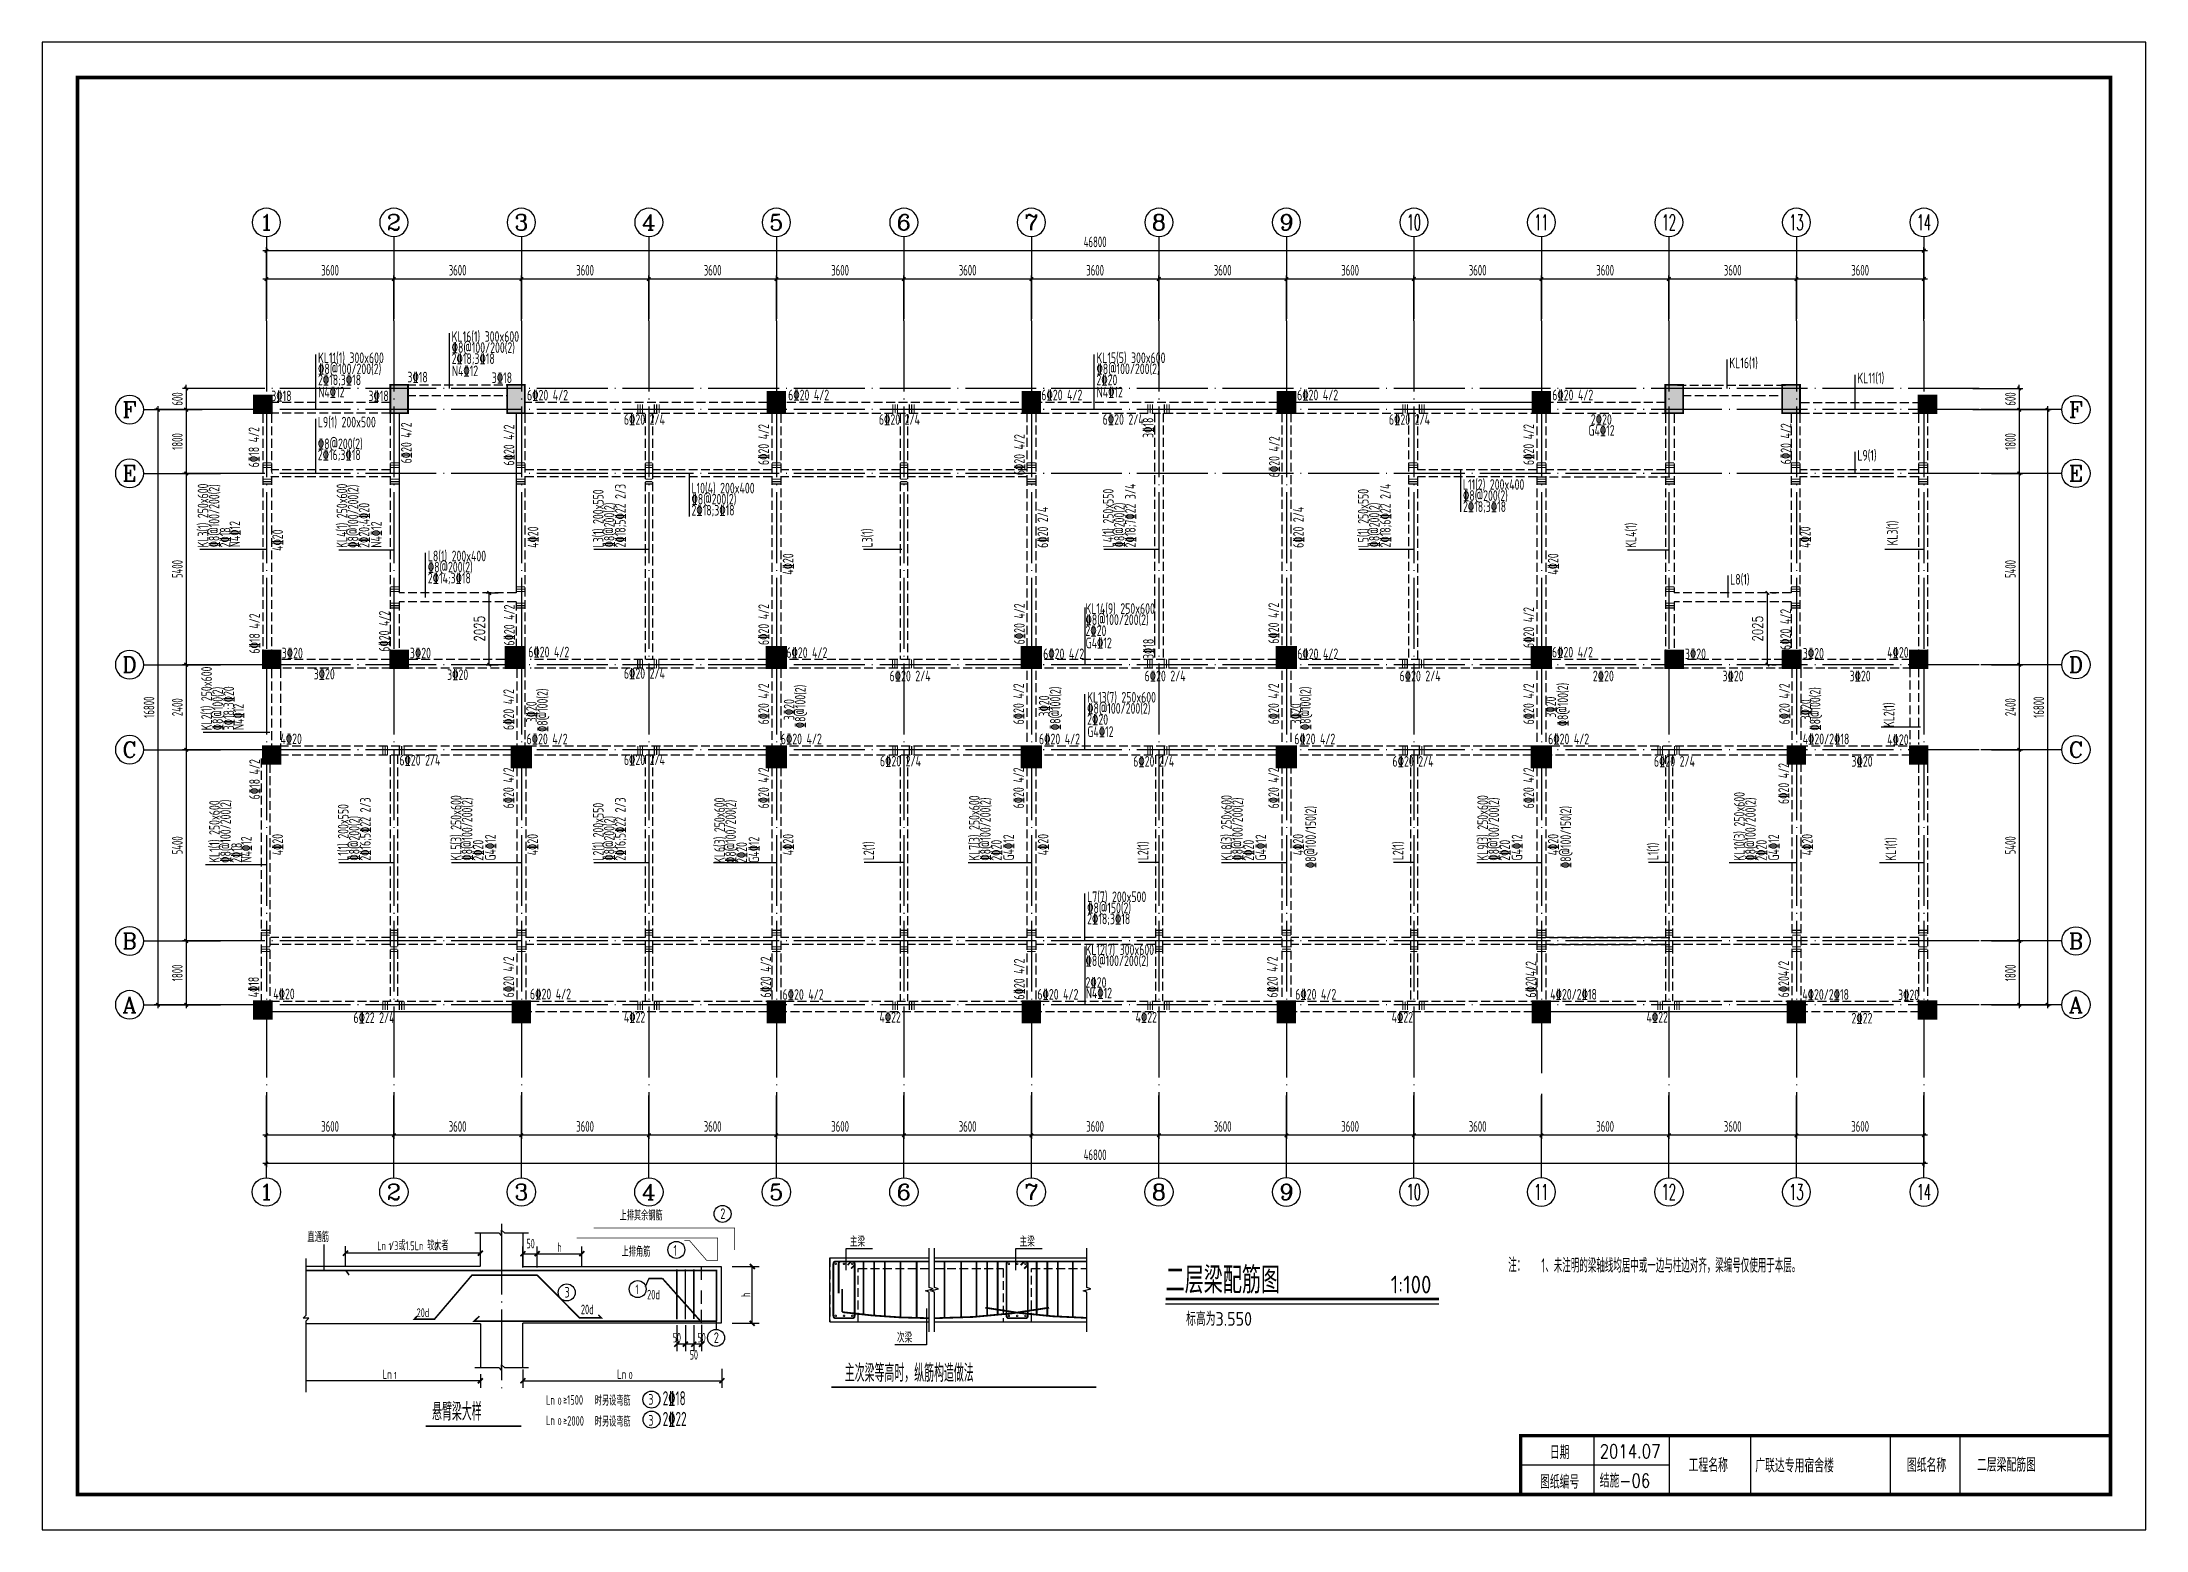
# Model space of a CAD drawing. Extents: x 127019 to 780419, y 327305 to 369305.
# Drawn here: x 424019 to 483419, y 327305 to 369305 of the extents above; entities that cross this region are included whole.
import ezdxf
from ezdxf.enums import TextEntityAlignment as Align

# ---------------------------------------------------------------- set-up
doc = ezdxf.new("R2010")
doc.units = 0
doc.header["$LTSCALE"] = 1000
doc.header["$MEASUREMENT"] = 0
for name, pattern in [('CONTINOUS', [0]), ('DASH', [0.35, 0.25, -0.1]), ('DOTE', [2.42, 2, -0.2, 0.02, -0.2])]:
    doc.linetypes.add(name, pattern=pattern)
doc.layers.get('0').update_dxf_attribs({"linetype": 'CONTINUOUS'})
doc.layers.get('Defpoints').update_dxf_attribs({"linetype": 'CONTINUOUS'})
for name, color, linetype in [('1503', 7, 'CONTINUOUS'), ('2106', 2, 'CONTINUOUS'), ('AXIS_TEXT', 7, 'CONTINUOUS'), ('COLU', 7, 'CONTINUOUS'), ('COLUMN', 7, 'CONTINUOUS'), ('DIM', 3, 'CONTINUOUS'), ('DIM_SYMB', 3, 'CONTINUOUS'), ('DOTE', 8, 'DOTE'), ('GJ', 1, 'CONTINUOUS'), ('OTHER', 3, 'CONTINUOUS'), ('PUB_DIM', 3, 'CONTINUOUS'), ('PUB_TEXT', 7, 'CONTINUOUS'), ('PUB_TITLE', 4, 'CONTINUOUS'), ('REIN', 1, 'CONTINUOUS'), ('ROOF', 4, 'CONTINUOUS'), ('T', 4, 'CONTINUOUS'), ('Z', 1, 'CONTINUOUS'), ('文字', 7, 'CONTINUOUS'), ('柱涂实', 54, 'CONTINUOUS'), ('梁', 4, 'CONTINUOUS'), ('梁虚线', 4, 'DASH'), ('梁集中标注', 2, 'CONTINUOUS'), ('节点标注', 201, 'CONTINUOUS')]:
    doc.layers.add(name, color=color, linetype=linetype)
doc.styles.add('_TCH_DIM_T3', font='SIMPLEX', dxfattribs={"width": 0.705882, "bigfont": 'GBCBIG'})
doc.styles.add('COMPLEX', font='COMPLEX.shx')
doc.styles.add('FS', font='gbxwxt.shx', dxfattribs={"width": 0.7, "bigfont": 'gbhzfs.shx'})
doc.styles.add('GB', font='gbxwxt.shx', dxfattribs={"width": 0.7, "height": 300, "bigfont": 'gbhzfs.shx'})
doc.styles.add('GBSTYLE', font='GBXWXT.shx', dxfattribs={"width": 0.75, "bigfont": 'GBHZFS.shx'})
doc.styles.get("Standard").update_dxf_attribs({"font": 'gbxwxt.shx', "bigfont": 'gbhzfs.shx'})
doc.styles.add('TSSD_Dimension', font='gbxwxt.shx', dxfattribs={"width": 0.7, "bigfont": 'gbhzfs.shx'})
doc.styles.add('TSSD_Rein', font='tssdeng.shx', dxfattribs={"width": 0.6, "bigfont": 'gbhzfs.shx'})
doc.styles.add('国标仿宋', font='SIMPLEX.shx', dxfattribs={"width": 0.75, "bigfont": 'gbhzfs.shx'})
doc.dimstyles.new('_TCH_ARCH&&100', dxfattribs={"dimtxt": 297.5, "dimasz": 100, "dimexe": 250, "dimexo": 300, "dimgap": 126.25, "dimtad": 1, "dimdec": 0, "dimzin": 0, "dimdsep": 46, "dimtxsty": '_TCH_DIM_T3', "dimblk": 'ARCHTICK', "dimcen": 0.09, "dimclrt": 7, "dimazin": 2, "dimtfac": 1, "dimtdec": 0, "dimtix": 1, "dimtmove": 2, "dimatfit": 3, "dimfxl": 0, "dimtolj": 1, "dimtzin": 0, "dimarcsym": 0})
doc.dimstyles.new('T100', dxfattribs={"dimtxt": 270, "dimasz": 1, "dimexe": 200, "dimexo": 50, "dimgap": 50, "dimtad": 1, "dimdec": 0, "dimzin": 13, "dimdsep": 46, "dimtxsty": 'FS', "dimblk": 'DIM-QZ', "dimcen": 0.09, "dimclrd": 3, "dimclre": 3, "dimadec": 0, "dimazin": 0, "dimtfac": 1, "dimtdec": 0, "dimtmove": 2, "dimatfit": 3, "dimldrblk": 'DIM-QZ', "dimfxl": 0, "dimtolj": 1, "dimtzin": 13, "dimarcsym": 0})
doc.dimstyles.new('TSSD_100_100', dxfattribs={"dimtxt": 300, "dimasz": 100, "dimexe": 100, "dimexo": 250, "dimgap": 100, "dimtad": 1, "dimdec": 0, "dimzin": 0, "dimdsep": 46, "dimtxsty": 'TSSD_Dimension', "dimblk": 'ARCHTICK', "dimcen": 0, "dimdle": 100, "dimclrt": 7, "dimadec": 0, "dimazin": 0, "dimtfac": 1, "dimtdec": 0, "dimtix": 1, "dimtmove": 2, "dimatfit": 3, "dimfxl": 0, "dimtolj": 1, "dimtzin": 0, "dimarcsym": 0})

msp = doc.modelspace()

# ---------------------------------------------------------------- texts
at = {"layer": '1503', "style": 'TSSD_Rein', "width": 0.6}
for s, p in [('2%%13218', (441541.7, 330822.5)), ('2%%13222', (441541.7, 330238.7))]:
    msp.add_text(s, height=400, dxfattribs=at).set_placement(p)
at = {"layer": 'DIM'}
for s, height, style, width, p in [('2', 300, 'GBSTYLE', 0.8, (443171.6, 336083.3)), ('Ln /3或1.5Ln 较大者', 250, 'GBSTYLE', 0.8, (433482.5, 335201.7)), ('1', 300, 'GBSTYLE', 0.8, (441846.7, 335046.3)), ('主梁', 270, 'GB', 0.8, (446827.9, 335303)), ('主梁', 270, 'GB', 0.8, (451618.3, 335303)), ('3', 300, 'GBSTYLE', 0.8, (438771.3, 333865)), ('20d', 250, 'GBSTYLE', 0.8, (434592.2, 333312)), ('2', 300, 'GBSTYLE', 0.8, (442986.8, 332582.3)), ('次梁', 270, 'GB', 0.8, (448156.3, 332593.5)), ('  主次梁等高时，纵筋构造做法', 500, 'FS', 0.7, (446303.5, 331484)), ('悬臂梁大样', 500, 'FS', 0.7, (435031, 330393)), ('3', 300, 'GBSTYLE', 0.8, (441138, 330839.4)), ('3', 300, 'GBSTYLE', 0.8, (441138, 330247.7))]:
    msp.add_text(s, height=height, dxfattribs=dict(at, style=style, width=width)).set_placement(p)
at = {"layer": 'PUB_TEXT', "style": 'TSSD_Rein', "width": 0.6}
for s, p in [('注：', (465415, 334582.9)), ('1、未注明的梁轴线均居中或一边与柱边对齐，梁编号仅使用于本层。', (466347.2, 334570.1))]:
    msp.add_text(s, height=400, dxfattribs=at).set_placement(p)
at = {"layer": 'PUB_TEXT'}
for s, height, p in [('二层梁配筋图', 748.03, (455740.3, 333981.4)), ('1:100', 500, (462096.2, 333981.4))]:
    msp.add_text(s, height=height, dxfattribs=at).set_placement(p)
at = {"layer": 'T', "linetype": 'ByBlock', "ltscale": 10, "style": 'GB', "width": 0.75}
for s, p in [('上排其余钢筋', (440325, 336042.8)), ('直通筋', (431511.6, 335435.2)), ('上排角筋', (440381.2, 335020.3)), ('1', (440774.5, 333959.1)), ('20d', (441100.4, 333812.7)), ('20d', (439231, 333394.4)), ('Ln', (438248.5, 330836.9)), ('≥1500', (438728.6, 330839.2)), ('时另设弯筋', (439625.7, 330816.8)), ('Ln', (438248.5, 330262.9)), ('≥2000', (438728.6, 330247.5)), ('时另设弯筋', (439625.7, 330225.1))]:
    msp.add_text(s, height=270, dxfattribs=at).set_placement(p)
at = {"layer": '文字'}
msp.add_text('标高为3.550', height=385, dxfattribs=at).set_placement((456319.3, 333069.3))
at = {"layer": '文字', "style": '国标仿宋', "width": 0.8}
for s, p in [('日期', (466866.8, 329300.7)), ('工程名称', (471062.5, 328940.5)), ('图纸名称', (477226.5, 328939)), ('图纸编号', (466866.8, 328469.1))]:
    msp.add_text(s, height=385, dxfattribs=at).set_placement(p, align=Align.CENTER)
for s, p in [('2014.07', (467996.9, 329334.2)), ('广联达专用宿舍楼', (472389.7, 328928.3)), ('二层梁配筋图', (478649.4, 328951.4)), ('结施-06', (467996.9, 328502.6))]:
    msp.add_text(s, height=385, dxfattribs=at).set_placement(p)
at = {"layer": '梁集中标注', "style": 'TSSD_Rein', "width": 0.7}
for s, p in [('KL16(1) 300x600', (435583.5, 360843.8)), ('KL11(1) 300x600', (431810.2, 360243.8)), ('%%1328@100/200(2)', (435583.5, 360531.3)), ('KL15(5) 300x600', (453787.5, 360243.8)), ('%%1328@100/200(2)', (431810.2, 359931.3)), ('3%%13218', (434334.6, 359697.7)), ('2%%13218;3%%13218', (435583.5, 360218.8)), ('N4%%13212', (435590.3, 359874.5)), ('3%%13218', (436716, 359680)), ('%%1328@100/200(2)', (453787.5, 359931.3)), ('KL16(1) ', (471657.9, 360098.8)), ('KL11(1) ', (475270.8, 359671.6)), ('3%%13218', (430490.4, 359167.7)), ('2%%13218;3%%13218', (431810.2, 359618.8)), ('N4%%13212', (431817, 359274.5)), ('3%%13218', (433234.2, 359168)), ('6%%13220 4/2', (437711.9, 359189.2)), ('6%%13220 4/2', (445083.7, 359193.7)), ('6%%13220 4/2', (452232.4, 359193.7)), ('2%%13220', (453787.5, 359618.8)), ('N4%%13212', (453794.2, 359274.5)), ('6%%13220 4/2', (459453.8, 359193.7)), ('6%%13220 4/2', (466657.1, 359193.7)), ('6%%13220 2/4', (440446, 358501.4)), ('6%%13220 2/4', (447646, 358501.4)), ('6%%13220 2/4', (453964.4, 358501.4)), ('6%%13220 2/4', (462046, 358501.4)), ('2%%13220 ', (467748, 358501.4)), ('L9(1) 200x500', (431805.4, 358427.9)), ('G4%%13212', (467680.9, 358193.5)), ('2%%13216;3%%13218', (431805.4, 357502.9)), ('%%1328@200(2)', (431805.4, 357815.4)), ('L9(1)', (475272.3, 357490.8)), ('L11(2) 200x400', (464137.3, 356666.2)), ('L10(4) 200x400', (442354.9, 356565.1)), ('%%1328@200(2)', (442354.9, 356252.6)), ('%%1328@200(2)', (464137.3, 356353.7)), ('2%%13218;3%%13218', (442354.9, 355940.1)), ('2%%13218;3%%13218', (464137.3, 356041.2)), ('L8(1) 200x400', (434910.6, 354648.5)), ('%%1328@200(2)', (434910.6, 354336)), ('2%%13214;3%%13218', (434910.6, 354023.5)), ('L8(1)', (471681.7, 353990.8)), ('KL14(9) 250x600', (453477.4, 353163.5)), ('2%%13220', (453477.4, 352538.5)), ('%%1328@100/200(2)', (453477.4, 352851)), ('G4%%13212', (453484.1, 352194.3)), ('3%%13220', (430786.3, 351908.6)), ('3%%13220', (434404.1, 351908.4)), ('6%%13220 4/2', (437745.8, 351938.6)), ('6%%13220 4/2', (445033.2, 351921.7)), ('6%%13220 4/2', (452283.7, 351887.6)), ('6%%13220 4/2', (459457.4, 351887.6)), ('6%%13220 4/2', (466649.4, 351934.1)), ('3%%13220', (470402.5, 351885.1)), ('3%%13220', (473732, 351902.6)), ('4%%13220', (476115.1, 351927.8)), ('3%%13220', (431688.2, 351315.2)), ('3%%13220', (435456.1, 351300.2)), ('6%%13220 2/4', (440446, 351333)), ('6%%13220 2/4', (447947.4, 351260.3)), ('6%%13220 2/4', (455147.4, 351260.3)), ('6%%13220 2/4', (462347.4, 351260.3)), ('2%%13220', (467805, 351260.3)), ('3%%13220', (471465.7, 351260.3)), ('3%%13220', (475052.9, 351260.3)), ('KL13(7) 250x600', (453526.1, 350658.7)), ('%%1328@100/200(2)', (453526.1, 350346.2)), ('2%%13220', (453526.1, 350033.7)), ('G4%%13212', (453532.9, 349689.4)), ('4%%13220', (430749.3, 349486.9)), ('6%%13220 4/2', (437698.6, 349483.2)), ('6%%13220 4/2', (444876.2, 349483.2)), ('6%%13220 4/2', (452166.4, 349483.2)), ('6%%13220 4/2', (459373.6, 349483.2)), ('6%%13220 4/2', (466540.9, 349483.2)), ('4%%13220/2%%13218', (473728.6, 349483.2)), ('4%%13220', (476115.1, 349463.8)), ('6%%13220 2/4', (434107, 348883.5)), ('6%%13220 2/4', (440446, 348896.7)), ('6%%13220 2/4', (447675.4, 348857.3)), ('6%%13220 2/4', (454826, 348851)), ('6%%13220 2/4', (462147.1, 348851)), ('6%%13220 2/4', (469528.2, 348851)), ('3%%13220 ', (475107, 348851)), ('L7(7) 200x500', (453526.1, 345027.9)), ('2%%13218;3%%13218', (453526.1, 344402.9)), ('%%1328@150(2)', (453526.1, 344715.4)), ('KL12(7) 300x600', (453480, 343534.8)), ('%%1328@100/200(2)', (453480, 343222.3)), ('2%%13220', (453480, 342609.8)), ('4%%13220', (430546.6, 342286.9)), ('6%%13220 4/2', (437795.8, 342283.2)), ('6%%13220 4/2', (444926.2, 342270.2)), ('6%%13220 4/2', (452121, 342275.3)), ('N4%%13212', (453489.3, 342310.9)), ('6%%13220 4/2', (459400.9, 342275.3)), ('4%%13220/2%%13218', (466600.9, 342275.3)), ('4%%13220/2%%13218', (473718, 342271.6)), ('3%%13220', (476421.2, 342260.2)), ('6%%13222 2/4', (432811.5, 341614.7)), ('4%%13222', (440446, 341627.8)), ('4%%13222', (447660.9, 341627.8)), ('4%%13222', (454893.1, 341627.8)), ('4%%13222', (462122.9, 341627.8)), ('4%%13222', (469318.5, 341627.8)), ('2%%13222', (475107, 341601))]:
    msp.add_text(s, height=300, dxfattribs=at).set_placement(p)
for s, p in [('6%%13218 4/2', (430149.3, 357302.4)), ('6%%13220 4/2', (434453.7, 357410.8)), ('6%%13220 4/2', (437352.1, 357351.1)), ('6%%13220 4/2', (444541.2, 357365.3)), ('6%%13220 4/2', (451762.2, 357079.1)), ('3%%13218', (455396.6, 358132.2)), ('6%%13220 4/2', (466141.2, 357365.3)), ('6%%13220 4/2', (473405.5, 357387.6)), ('6%%13220 4/2', (458958.1, 357019.9)), ('KL3(1) 250x600', (428712.9, 355039.4)), ('%%1328@100/200(2)', (429025.4, 355039.4)), ('KL4(1) 250x600', (432636.5, 355027.4)), ('%%1328@100/200(2)', (432949, 355027.4)), ('L3(1) 200x550', (439871.2, 355039.4)), ('2%%13218;5%%13222 2/3', (440496.2, 355039.4)), ('L4(1) 250x550', (454271.2, 355039.4)), ('2%%13218;7%%13222 3/4', (454896.2, 355039.4)), ('L5(1) 250x550', (461471.2, 355039.4)), ('2%%13218;6%%13222 2/4', (462096.2, 355039.4)), ('2%%13220;4%%13220', (433261.5, 355027.4)), ('%%1328@200(2)', (440183.7, 355039.4)), ('6%%13220 2/4', (452423.5, 355027.4)), ('%%1328@200(2)', (454583.7, 355039.4)), ('6%%13220 2/4', (459641.1, 355027.4)), ('%%1328@200(2)', (461783.7, 355039.4)), ('2%%13218', (429337.9, 355039.4)), ('N4%%13212', (429610.8, 355046.2)), ('4%%13220', (430819.5, 354942.1)), ('N4%%13212', (433605.8, 355034.1)), ('4%%13220', (438030, 355027.4)), ('L3(1)', (447465.4, 355039.1)), ('KL4(1) ', (469027.9, 355027.4)), ('4%%13220', (473950.1, 355027.4)), ('KL3(1) ', (476412.6, 355095.4)), ('4%%13220', (445232.4, 354268.9)), ('4%%13220', (466832.4, 354268.9)), ('6%%13220 4/2', (451761.8, 352303.4)), ('6%%13220 4/2', (458941.7, 352321)), ('6%%13218 4/2', (430168.8, 352041.8)), ('6%%13220 4/2', (433831.6, 352094.8)), ('6%%13220 4/2', (437358.8, 352268.7)), ('6%%13220 4/2', (444541.7, 352284.4)), ('6%%13220 4/2', (466141.7, 352199.4)), ('6%%13220 4/2', (473393.9, 352146.7)), ('3%%13218 ', (455404.7, 351891.2)), ('KL2(1) 250x600', (428813.8, 349877.1)), ('%%1328@100(2)', (429126.3, 349877.1)), ('3%%13218;3%%13220', (429438.8, 349877.1)), ('6%%13220 4/2', (444541.7, 350043.2)), ('%%1328@100(2)', (445574.3, 349934.8)), ('6%%13220 4/2', (451741.7, 350043.2)), ('%%1328@100(2)', (452775, 349882.3)), ('6%%13220 4/2', (458941.7, 350043.2)), ('%%1328@100(2)', (459837.2, 349882)), ('6%%13220 4/2', (466141.7, 350043.2)), ('%%1328@100(2)', (467105.4, 349988.4)), ('6%%13220 4/2', (473362.7, 350044)), ('%%1328@100(2)', (474228.2, 349865.6)), ('N4%%13212', (429711.7, 349883.9)), ('6%%13220 4/2', (437341.7, 349885)), ('3%%13220', (437985.8, 350100.1)), ('%%1328@100(2)', (438295.9, 349827.6)), ('3%%13220', (445261.2, 350162.5)), ('3%%13220', (452461.2, 350265.4)), ('3%%13220', (459563.6, 350043.2)), ('3%%13220', (466763.6, 350234)), ('3%%13220', (473963.6, 350156.6)), ('KL2(1) ', (476313.5, 349967.7)), ('6%%13218 4/2', (430168.8, 347927.6)), ('6%%13220 4/2', (437341.7, 347671.3)), ('6%%13220 4/2', (444541.7, 347671.3)), ('6%%13220 4/2', (451741.7, 347671.3)), ('6%%13220 4/2', (458941.7, 347671.3)), ('6%%13220 4/2', (466141.7, 347671.3)), ('6%%13220 4/2', (473341.7, 347796.6)), ('KL10(3) 250x600', (472090.6, 346195.8)), ('KL1(1) 250x600', (429036.5, 346137.1)), ('%%1328@100/200(2)', (429349, 346137.1)), ('L1(1) 200x550', (432671.2, 346195.8)), ('2%%13216;5%%13222 2/3', (433296.2, 346195.8)), ('KL5(3) 250x600', (435856.8, 346195.8)), ('%%1328@100/200(2)', (436169.3, 346195.8)), ('L2(1) 200x550', (439871.2, 346195.8)), ('2%%13216;5%%13222 2/3', (440496.2, 346195.8)), ('KL6(3) 250x600', (443297, 346130.9)), ('%%1328@100/200(2)', (443609.5, 346130.9)), ('KL7(3) 250x600', (450489.2, 346195.8)), ('%%1328@100/200(2)', (450801.7, 346195.8)), ('KL8(3) 250x600', (457609.3, 346195.8)), ('%%1328@100/200(2)', (457921.8, 346195.8)), ('%%1328@100/150(2)', (459986.8, 345984.4)), ('KL9(3) 250x600', (464843.1, 346195.8)), ('%%1328@100/200(2)', (465155.6, 346195.8)), ('%%1328@100/150(2)', (467186.8, 345984.4)), ('%%1328@100/200(2)', (472403.1, 346195.8)), ('4%%13220', (430819.5, 346347.6)), ('%%1328@200(2)', (432983.7, 346195.8)), ('G4%%13212', (436826.1, 346202.5)), ('4%%13220', (438019.5, 346347.6)), ('%%1328@200(2)', (440183.7, 346195.8)), ('4%%13220', (445232.4, 346347.6)), ('G4%%13212', (451458.4, 346202.5)), ('4%%13220', (452432.4, 346347.6)), ('G4%%13212', (458578.6, 346202.5)), ('4%%13220', (459632.4, 346347.6)), ('G4%%13212', (465812.4, 346202.5)), ('4%%13220', (466832.4, 346347.6)), ('G4%%13212', (473059.9, 346202.5)), ('4%%13220', (474006.3, 346347.6)), ('2%%13218', (429661.5, 346137.1)), ('N4%%13212', (429934.4, 346143.8)), ('2%%13220', (436481.8, 346195.8)), ('2%%13220', (443922, 346130.9)), ('G4%%13212', (444266.2, 346137.7)), ('L2(1)', (447510.1, 346210.3)), ('2%%13220', (451114.2, 346195.8)), ('L2(1)', (455252.3, 346210.3)), ('2%%13220', (458234.3, 346195.8)), ('L2(1)', (462452.3, 346210.3)), ('2%%13220', (465468.1, 346195.8)), ('L1(1)', (469652.3, 346210.3)), ('2%%13220', (472715.6, 346195.8)), ('KL1(1)', (476367.5, 346195.8)), ('6%%13220 4/2', (437341.7, 342338.8)), ('6%%13220 4/2', (444603.8, 342333.2)), ('6%%13220 4/2', (451758.1, 342275.9)), ('6%%13220 4/2', (458906.3, 342333.2)), ('6%%132204/2', (466203.8, 342333.2)), ('6%%132204/2', (473341.7, 342338.8)), ('4%%13218', (430141.7, 342338.8))]:
    msp.add_text(s, height=300, rotation=90, dxfattribs=at).set_placement(p)
at = {"layer": '节点标注', "color": 4, "style": 'FS', "width": 0.8}
for s, height, p in [('1', 200, (433797.6, 335202.4)), ('0', 200, (435092.9, 335195.8)), ('Ln', 270, (433630.1, 331564.9)), ('1', 200, (433953.3, 331564.9)), ('Ln', 270, (440254.5, 331564.9)), ('0', 200, (440577.6, 331564.9)), ('0', 200, (438571.6, 330836.9)), ('0', 200, (438571.6, 330262.9))]:
    msp.add_text(s, height=height, dxfattribs=at).set_placement(p)

# ---------------------------------------------------------------- blocks, each defined once
blk = doc.blocks.new('DIM-QZ')
at = {"layer": 'Z', "color": 4, "const_width": 50}
blk.add_lwpolyline([(-71, -71), (71, 71)], dxfattribs=at)
blk = doc.blocks.new('*D200')
at = {"layer": 'Defpoints', "color": 0, "transparency": 16777216}
for p in [(437595, 331886), (443214, 331904), (443214, 331515)]:
    blk.add_point(p, dxfattribs=at)
at = {"layer": 'DIM', "color": 3, "lineweight": -2, "transparency": 16777216}
for p, q in [((437595, 331836), (437595, 331315)), ((437596, 331515), (443213, 331515)), ((443214, 331854), (443214, 331315))]:
    blk.add_line(p, q, dxfattribs=at)
at = {"layer": 'DIM', "color": 3, "lineweight": -2, "transparency": 16777216, "rotation": 180}
blk.add_blockref('DIM-QZ', (437595, 331515), dxfattribs=at)
at = {"layer": 'DIM', "color": 3, "lineweight": -2, "transparency": 16777216}
blk.add_blockref('DIM-QZ', (443214, 331515), dxfattribs=at)
blk = doc.blocks.new('*D201')
at = {"layer": 'Defpoints', "color": 0, "transparency": 16777216}
for p in [(432586, 335118), (432586, 334713), (436395, 334713)]:
    blk.add_point(p, dxfattribs=at)
at = {"layer": 'DIM', "color": 3, "lineweight": -2, "transparency": 16777216}
for p, q in [((432586, 334763), (432586, 335318)), ((436394, 335118), (432587, 335118)), ((436395, 334763), (436395, 335318))]:
    blk.add_line(p, q, dxfattribs=at)
at = {"layer": 'DIM', "color": 3, "lineweight": -2, "transparency": 16777216, "rotation": 180}
blk.add_blockref('DIM-QZ', (432586, 335118), dxfattribs=at)
at = {"layer": 'DIM', "color": 3, "lineweight": -2, "transparency": 16777216}
blk.add_blockref('DIM-QZ', (436395, 335118), dxfattribs=at)
blk = doc.blocks.new('*D202')
at = {"layer": 'Defpoints', "color": 0, "transparency": 16777216}
for p in [(442421, 333137), (442639, 333140), (442421, 332547)]:
    blk.add_point(p, dxfattribs=at)
at = {"layer": 'DIM', "color": 3, "lineweight": -2, "transparency": 16777216}
for p, q in [((442421, 333087), (442421, 332347)), ((442639, 333090), (442639, 332347)), ((442638, 332547), (442422, 332547))]:
    blk.add_line(p, q, dxfattribs=at)
at = {"layer": 'DIM', "color": 3, "lineweight": -2, "transparency": 16777216, "rotation": 180}
blk.add_blockref('DIM-QZ', (442421, 332547), dxfattribs=at)
at = {"layer": 'DIM', "color": 3, "lineweight": -2, "transparency": 16777216}
blk.add_blockref('DIM-QZ', (442639, 332547), dxfattribs=at)
at = {"layer": 'DIM', "color": 0, "transparency": 16777216, "insert": (442639, 332732), "char_height": 270, "attachment_point": 5, "style": 'FS'}
blk.add_mtext('\\A1;50', dxfattribs=at)
blk = doc.blocks.new('*D203')
at = {"layer": 'Defpoints', "color": 0, "transparency": 16777216}
for p in [(442181, 333137), (442421, 333137), (442181, 332547)]:
    blk.add_point(p, dxfattribs=at)
at = {"layer": 'DIM', "color": 3, "lineweight": -2, "transparency": 16777216}
for p, q in [((442181, 333087), (442181, 332347)), ((442421, 333087), (442421, 332347)), ((442420, 332547), (442182, 332547))]:
    blk.add_line(p, q, dxfattribs=at)
at = {"layer": 'DIM', "color": 3, "lineweight": -2, "transparency": 16777216, "rotation": 180}
blk.add_blockref('DIM-QZ', (442181, 332547), dxfattribs=at)
at = {"layer": 'DIM', "color": 3, "lineweight": -2, "transparency": 16777216}
blk.add_blockref('DIM-QZ', (442421, 332547), dxfattribs=at)
at = {"layer": 'DIM', "color": 0, "transparency": 16777216, "insert": (442421, 332247), "char_height": 270, "attachment_point": 5, "style": 'FS'}
blk.add_mtext('\\A1;50', dxfattribs=at)
blk = doc.blocks.new('*D204')
at = {"layer": 'Defpoints', "color": 0, "transparency": 16777216}
for p in [(441941, 333137), (442181, 333137), (441941, 332547)]:
    blk.add_point(p, dxfattribs=at)
at = {"layer": 'DIM', "color": 3, "lineweight": -2, "transparency": 16777216}
for p, q in [((441941, 333087), (441941, 332347)), ((442181, 333087), (442181, 332347)), ((442180, 332547), (441942, 332547))]:
    blk.add_line(p, q, dxfattribs=at)
at = {"layer": 'DIM', "color": 3, "lineweight": -2, "transparency": 16777216, "rotation": 180}
blk.add_blockref('DIM-QZ', (441941, 332547), dxfattribs=at)
at = {"layer": 'DIM', "color": 3, "lineweight": -2, "transparency": 16777216}
blk.add_blockref('DIM-QZ', (442181, 332547), dxfattribs=at)
at = {"layer": 'DIM', "color": 0, "transparency": 16777216, "insert": (441941, 332732), "char_height": 270, "attachment_point": 5, "style": 'FS'}
blk.add_mtext('\\A1;50', dxfattribs=at)
blk = doc.blocks.new('*D205')
at = {"layer": 'Defpoints', "color": 0, "transparency": 16777216}
for p in [(437998, 335102), (437595, 334667), (437998, 334667)]:
    blk.add_point(p, dxfattribs=at)
at = {"layer": 'DIM', "color": 3, "lineweight": -2, "transparency": 16777216}
for p, q in [((437595, 334717), (437595, 335302)), ((437596, 335102), (437997, 335102)), ((437998, 334717), (437998, 335302))]:
    blk.add_line(p, q, dxfattribs=at)
at = {"layer": 'DIM', "color": 3, "lineweight": -2, "transparency": 16777216, "rotation": 180}
blk.add_blockref('DIM-QZ', (437595, 335102), dxfattribs=at)
at = {"layer": 'DIM', "color": 3, "lineweight": -2, "transparency": 16777216}
blk.add_blockref('DIM-QZ', (437998, 335102), dxfattribs=at)
at = {"layer": 'DIM', "color": 0, "transparency": 16777216, "insert": (437812, 335388), "char_height": 270, "attachment_point": 5, "style": 'FS'}
blk.add_mtext('\\A1;50', dxfattribs=at)
blk = doc.blocks.new('*D206')
at = {"layer": 'Defpoints', "color": 0, "transparency": 16777216}
for p in [(439258, 335102), (437998, 334667), (439258, 334689)]:
    blk.add_point(p, dxfattribs=at)
at = {"layer": 'DIM', "color": 3, "lineweight": -2, "transparency": 16777216}
for p, q in [((437998, 334717), (437998, 335302)), ((437999, 335102), (439257, 335102)), ((439258, 334739), (439258, 335302))]:
    blk.add_line(p, q, dxfattribs=at)
at = {"layer": 'DIM', "color": 3, "lineweight": -2, "transparency": 16777216, "rotation": 180}
blk.add_blockref('DIM-QZ', (437998, 335102), dxfattribs=at)
at = {"layer": 'DIM', "color": 3, "lineweight": -2, "transparency": 16777216}
blk.add_blockref('DIM-QZ', (439258, 335102), dxfattribs=at)
at = {"layer": 'DIM', "color": 0, "transparency": 16777216, "insert": (438628, 335287), "char_height": 270, "attachment_point": 5, "style": 'FS'}
blk.add_mtext('\\A1;h', dxfattribs=at)
blk = doc.blocks.new('*D207')
at = {"layer": 'Defpoints', "color": 0, "transparency": 16777216}
for p in [(443450, 334742), (444070, 334742), (443450, 333137)]:
    blk.add_point(p, dxfattribs=at)
at = {"layer": 'DIM', "color": 3, "lineweight": -2, "transparency": 16777216}
for p, q in [((443500, 334742), (444270, 334742)), ((444070, 333138), (444070, 334741)), ((443500, 333137), (444270, 333137))]:
    blk.add_line(p, q, dxfattribs=at)
for p, rotation in [((444070, 334742), 90), ((444070, 333137), 270)]:
    blk.add_blockref('DIM-QZ', p, dxfattribs=dict(at, rotation=rotation))
at = {"layer": 'DIM', "color": 0, "transparency": 16777216, "insert": (443885, 333940), "char_height": 270, "attachment_point": 5, "rotation": 90, "style": 'FS'}
blk.add_mtext('\\A1;h', dxfattribs=at)
blk = doc.blocks.new('_axiso')
blk.add_circle((0, 0), 0.5)
at = {"layer": 'AXIS_TEXT', "style": 'COMPLEX', "width": 1.041667}
blk.add_attdef('A', text='', height=0.56, dxfattribs=at).set_placement((-0.25, -0.28), (0.25, -0.28), align=Align.FIT)
blk = doc.blocks.new('_ArchTick')
at = {"color": 0, "linetype": 'ByBlock', "const_width": 0.4}
blk.add_lwpolyline([(-0.5, -0.5), (0.5, 0.5)], dxfattribs=at)
blk = doc.blocks.new('*D271')
at = {"layer": 'Defpoints', "color": 0, "transparency": 16777216}
for p in [(478809, 358930), (478809, 342130), (480643, 342130)]:
    blk.add_point(p, dxfattribs=at)
at = {"layer": 'DIM', "color": 0, "lineweight": -2, "transparency": 16777216}
for p, q in [((479059, 358930), (480743, 358930)), ((480643, 359030), (480643, 342030)), ((479059, 342130), (480743, 342130))]:
    blk.add_line(p, q, dxfattribs=at)
at = {"layer": 'DIM', "color": 0, "lineweight": -2, "transparency": 16777216, "xscale": 100, "yscale": 100, "zscale": 100}
for p, rotation in [((480643, 358930), 90), ((480643, 342130), 270)]:
    blk.add_blockref('_ArchTick', p, dxfattribs=dict(at, rotation=rotation))
at = {"layer": 'DIM', "color": 7, "transparency": 16777216, "insert": (480393, 350530), "char_height": 300, "attachment_point": 5, "rotation": 90, "style": 'TSSD_Dimension'}
blk.add_mtext('\\A1;16800', dxfattribs=at)
blk = doc.blocks.new('*D272')
at = {"layer": 'Defpoints', "color": 0, "transparency": 16777216}
for p in [(478809, 343930), (478809, 342130), (479843, 342130)]:
    blk.add_point(p, dxfattribs=at)
at = {"layer": 'DIM', "color": 0, "lineweight": -2, "transparency": 16777216}
for p, q in [((479059, 343930), (479943, 343930)), ((479843, 344030), (479843, 342030)), ((479059, 342130), (479943, 342130))]:
    blk.add_line(p, q, dxfattribs=at)
at = {"layer": 'DIM', "color": 0, "lineweight": -2, "transparency": 16777216, "xscale": 100, "yscale": 100, "zscale": 100}
for p, rotation in [((479843, 343930), 90), ((479843, 342130), 270)]:
    blk.add_blockref('_ArchTick', p, dxfattribs=dict(at, rotation=rotation))
at = {"layer": 'DIM', "color": 7, "transparency": 16777216, "insert": (479593, 343030), "char_height": 300, "attachment_point": 5, "rotation": 90, "style": 'TSSD_Dimension'}
blk.add_mtext('\\A1;1800', dxfattribs=at)
blk = doc.blocks.new('*D273')
at = {"layer": 'Defpoints', "color": 0, "transparency": 16777216}
for p in [(478809, 349330), (478809, 343930), (479843, 343930)]:
    blk.add_point(p, dxfattribs=at)
at = {"layer": 'DIM', "color": 0, "lineweight": -2, "transparency": 16777216}
for p, q in [((479059, 349330), (479943, 349330)), ((479843, 349430), (479843, 343830)), ((479059, 343930), (479943, 343930))]:
    blk.add_line(p, q, dxfattribs=at)
at = {"layer": 'DIM', "color": 0, "lineweight": -2, "transparency": 16777216, "xscale": 100, "yscale": 100, "zscale": 100}
for p, rotation in [((479843, 349330), 90), ((479843, 343930), 270)]:
    blk.add_blockref('_ArchTick', p, dxfattribs=dict(at, rotation=rotation))
at = {"layer": 'DIM', "color": 7, "transparency": 16777216, "insert": (479593, 346630), "char_height": 300, "attachment_point": 5, "rotation": 90, "style": 'TSSD_Dimension'}
blk.add_mtext('\\A1;5400', dxfattribs=at)
blk = doc.blocks.new('*D274')
at = {"layer": 'Defpoints', "color": 0, "transparency": 16777216}
for p in [(478809, 351730), (478809, 349330), (479843, 349330)]:
    blk.add_point(p, dxfattribs=at)
at = {"layer": 'DIM', "color": 0, "lineweight": -2, "transparency": 16777216}
for p, q in [((479059, 351730), (479943, 351730)), ((479843, 351830), (479843, 349230)), ((479059, 349330), (479943, 349330))]:
    blk.add_line(p, q, dxfattribs=at)
at = {"layer": 'DIM', "color": 0, "lineweight": -2, "transparency": 16777216, "xscale": 100, "yscale": 100, "zscale": 100}
for p, rotation in [((479843, 351730), 90), ((479843, 349330), 270)]:
    blk.add_blockref('_ArchTick', p, dxfattribs=dict(at, rotation=rotation))
at = {"layer": 'DIM', "color": 7, "transparency": 16777216, "insert": (479593, 350530), "char_height": 300, "attachment_point": 5, "rotation": 90, "style": 'TSSD_Dimension'}
blk.add_mtext('\\A1;2400', dxfattribs=at)
blk = doc.blocks.new('*D275')
at = {"layer": 'Defpoints', "color": 0, "transparency": 16777216}
for p in [(478809, 357130), (478809, 351730), (479843, 351730)]:
    blk.add_point(p, dxfattribs=at)
at = {"layer": 'DIM', "color": 0, "lineweight": -2, "transparency": 16777216}
for p, q in [((479059, 357130), (479943, 357130)), ((479843, 357230), (479843, 351630)), ((479059, 351730), (479943, 351730))]:
    blk.add_line(p, q, dxfattribs=at)
at = {"layer": 'DIM', "color": 0, "lineweight": -2, "transparency": 16777216, "xscale": 100, "yscale": 100, "zscale": 100}
for p, rotation in [((479843, 357130), 90), ((479843, 351730), 270)]:
    blk.add_blockref('_ArchTick', p, dxfattribs=dict(at, rotation=rotation))
at = {"layer": 'DIM', "color": 7, "transparency": 16777216, "insert": (479593, 354430), "char_height": 300, "attachment_point": 5, "rotation": 90, "style": 'TSSD_Dimension'}
blk.add_mtext('\\A1;5400', dxfattribs=at)
blk = doc.blocks.new('*D276')
at = {"layer": 'Defpoints', "color": 0, "transparency": 16777216}
for p in [(478809, 358930), (478809, 357130), (479843, 357130)]:
    blk.add_point(p, dxfattribs=at)
at = {"layer": 'DIM', "color": 0, "lineweight": -2, "transparency": 16777216}
for p, q in [((479059, 358930), (479943, 358930)), ((479843, 359030), (479843, 357030)), ((479059, 357130), (479943, 357130))]:
    blk.add_line(p, q, dxfattribs=at)
at = {"layer": 'DIM', "color": 0, "lineweight": -2, "transparency": 16777216, "xscale": 100, "yscale": 100, "zscale": 100}
for p, rotation in [((479843, 358930), 90), ((479843, 357130), 270)]:
    blk.add_blockref('_ArchTick', p, dxfattribs=dict(at, rotation=rotation))
at = {"layer": 'DIM', "color": 7, "transparency": 16777216, "insert": (479593, 358030), "char_height": 300, "attachment_point": 5, "rotation": 90, "style": 'TSSD_Dimension'}
blk.add_mtext('\\A1;1800', dxfattribs=at)
blk = doc.blocks.new('*D277')
at = {"layer": 'Defpoints', "color": 0, "transparency": 16777216}
for p in [(473551, 362615), (473551, 361190), (477151, 361190)]:
    blk.add_point(p, dxfattribs=at)
at = {"layer": 'DIM', "color": 0, "lineweight": -2, "transparency": 16777216}
for p, q in [((477251, 362615), (473451, 362615)), ((473551, 361440), (473551, 362715)), ((477151, 361440), (477151, 362715))]:
    blk.add_line(p, q, dxfattribs=at)
at = {"layer": 'DIM', "color": 0, "lineweight": -2, "transparency": 16777216, "xscale": 100, "yscale": 100, "zscale": 100, "rotation": 180}
blk.add_blockref('_ArchTick', (473551, 362615), dxfattribs=at)
at = {"layer": 'DIM', "color": 0, "lineweight": -2, "transparency": 16777216, "xscale": 100, "yscale": 100, "zscale": 100}
blk.add_blockref('_ArchTick', (477151, 362615), dxfattribs=at)
at = {"layer": 'DIM', "color": 7, "transparency": 16777216, "insert": (475351, 362865), "char_height": 300, "attachment_point": 5, "style": 'TSSD_Dimension'}
blk.add_mtext('\\A1;3600', dxfattribs=at)
blk = doc.blocks.new('*D278')
at = {"layer": 'Defpoints', "color": 0, "transparency": 16777216}
for p in [(473551, 339870), (477151, 339870), (473551, 338445)]:
    blk.add_point(p, dxfattribs=at)
at = {"layer": 'DIM', "color": 0, "lineweight": -2, "transparency": 16777216}
for p, q in [((473551, 339620), (473551, 338345)), ((477151, 339620), (477151, 338345)), ((477251, 338445), (473451, 338445))]:
    blk.add_line(p, q, dxfattribs=at)
at = {"layer": 'DIM', "color": 0, "lineweight": -2, "transparency": 16777216, "xscale": 100, "yscale": 100, "zscale": 100, "rotation": 180}
blk.add_blockref('_ArchTick', (473551, 338445), dxfattribs=at)
at = {"layer": 'DIM', "color": 0, "lineweight": -2, "transparency": 16777216, "xscale": 100, "yscale": 100, "zscale": 100}
blk.add_blockref('_ArchTick', (477151, 338445), dxfattribs=at)
at = {"layer": 'DIM', "color": 7, "transparency": 16777216, "insert": (475351, 338695), "char_height": 300, "attachment_point": 5, "style": 'TSSD_Dimension'}
blk.add_mtext('\\A1;3600', dxfattribs=at)
blk = doc.blocks.new('*D279')
at = {"layer": 'Defpoints', "color": 0, "transparency": 16777216}
for p in [(478286, 359530), (478286, 358930), (479843, 358930)]:
    blk.add_point(p, dxfattribs=at)
at = {"layer": 'DIM', "color": 0, "lineweight": -2, "transparency": 16777216}
for p, q in [((478536, 359530), (479943, 359530)), ((479843, 359530), (479843, 359630)), ((479843, 359530), (479843, 358930)), ((478536, 358930), (479943, 358930)), ((479843, 358930), (479843, 358830))]:
    blk.add_line(p, q, dxfattribs=at)
at = {"layer": 'DIM', "color": 0, "lineweight": -2, "transparency": 16777216, "xscale": 100, "yscale": 100, "zscale": 100}
for p, rotation in [((479843, 359530), 270), ((479843, 358930), 90)]:
    blk.add_blockref('_ArchTick', p, dxfattribs=dict(at, rotation=rotation))
at = {"layer": 'DIM', "color": 7, "transparency": 16777216, "insert": (479593, 359230), "char_height": 300, "attachment_point": 5, "rotation": 90, "style": 'TSSD_Dimension'}
blk.add_mtext('\\A1;600', dxfattribs=at)
blk = doc.blocks.new('*D280')
at = {"layer": 'Defpoints', "color": 0, "transparency": 16777216}
for p in [(455551, 362615), (455551, 361190), (459151, 361190)]:
    blk.add_point(p, dxfattribs=at)
at = {"layer": 'DIM', "color": 0, "lineweight": -2, "transparency": 16777216}
for p, q in [((459251, 362615), (455451, 362615)), ((455551, 361440), (455551, 362715)), ((459151, 361440), (459151, 362715))]:
    blk.add_line(p, q, dxfattribs=at)
at = {"layer": 'DIM', "color": 0, "lineweight": -2, "transparency": 16777216, "xscale": 100, "yscale": 100, "zscale": 100, "rotation": 180}
blk.add_blockref('_ArchTick', (455551, 362615), dxfattribs=at)
at = {"layer": 'DIM', "color": 0, "lineweight": -2, "transparency": 16777216, "xscale": 100, "yscale": 100, "zscale": 100}
blk.add_blockref('_ArchTick', (459151, 362615), dxfattribs=at)
at = {"layer": 'DIM', "color": 7, "transparency": 16777216, "insert": (457351, 362865), "char_height": 300, "attachment_point": 5, "style": 'TSSD_Dimension'}
blk.add_mtext('\\A1;3600', dxfattribs=at)
blk = doc.blocks.new('*D281')
at = {"layer": 'Defpoints', "color": 0, "transparency": 16777216}
for p in [(429355, 351730), (428088, 349330), (429355, 349330)]:
    blk.add_point(p, dxfattribs=at)
at = {"layer": 'DIM', "color": 0, "lineweight": -2, "transparency": 16777216}
for p, q in [((429105, 351730), (427988, 351730)), ((428088, 351830), (428088, 349230)), ((429105, 349330), (427988, 349330))]:
    blk.add_line(p, q, dxfattribs=at)
at = {"layer": 'DIM', "color": 0, "lineweight": -2, "transparency": 16777216, "xscale": 100, "yscale": 100, "zscale": 100}
for p, rotation in [((428088, 351730), 90), ((428088, 349330), 270)]:
    blk.add_blockref('_ArchTick', p, dxfattribs=dict(at, rotation=rotation))
at = {"layer": 'DIM', "color": 7, "transparency": 16777216, "insert": (427838, 350530), "char_height": 300, "attachment_point": 5, "rotation": 90, "style": 'TSSD_Dimension'}
blk.add_mtext('\\A1;2400', dxfattribs=at)
blk = doc.blocks.new('*D282')
at = {"layer": 'Defpoints', "color": 0, "transparency": 16777216}
for p in [(429355, 349330), (428088, 343930), (429355, 343930)]:
    blk.add_point(p, dxfattribs=at)
at = {"layer": 'DIM', "color": 0, "lineweight": -2, "transparency": 16777216}
for p, q in [((429105, 349330), (427988, 349330)), ((428088, 349430), (428088, 343830)), ((429105, 343930), (427988, 343930))]:
    blk.add_line(p, q, dxfattribs=at)
at = {"layer": 'DIM', "color": 0, "lineweight": -2, "transparency": 16777216, "xscale": 100, "yscale": 100, "zscale": 100}
for p, rotation in [((428088, 349330), 90), ((428088, 343930), 270)]:
    blk.add_blockref('_ArchTick', p, dxfattribs=dict(at, rotation=rotation))
at = {"layer": 'DIM', "color": 7, "transparency": 16777216, "insert": (427838, 346630), "char_height": 300, "attachment_point": 5, "rotation": 90, "style": 'TSSD_Dimension'}
blk.add_mtext('\\A1;5400', dxfattribs=at)
blk = doc.blocks.new('*D283')
at = {"layer": 'Defpoints', "color": 0, "transparency": 16777216}
for p in [(429355, 343930), (428088, 342130), (429355, 342130)]:
    blk.add_point(p, dxfattribs=at)
at = {"layer": 'DIM', "color": 0, "lineweight": -2, "transparency": 16777216}
for p, q in [((429105, 343930), (427988, 343930)), ((428088, 344030), (428088, 342030)), ((429105, 342130), (427988, 342130))]:
    blk.add_line(p, q, dxfattribs=at)
at = {"layer": 'DIM', "color": 0, "lineweight": -2, "transparency": 16777216, "xscale": 100, "yscale": 100, "zscale": 100}
for p, rotation in [((428088, 343930), 90), ((428088, 342130), 270)]:
    blk.add_blockref('_ArchTick', p, dxfattribs=dict(at, rotation=rotation))
at = {"layer": 'DIM', "color": 7, "transparency": 16777216, "insert": (427838, 343030), "char_height": 300, "attachment_point": 5, "rotation": 90, "style": 'TSSD_Dimension'}
blk.add_mtext('\\A1;1800', dxfattribs=at)
blk = doc.blocks.new('*D284')
at = {"layer": 'Defpoints', "color": 0, "transparency": 16777216}
for p in [(429355, 358930), (428088, 357130), (429355, 357130)]:
    blk.add_point(p, dxfattribs=at)
at = {"layer": 'DIM', "color": 0, "lineweight": -2, "transparency": 16777216}
for p, q in [((429105, 358930), (427988, 358930)), ((428088, 359030), (428088, 357030)), ((429105, 357130), (427988, 357130))]:
    blk.add_line(p, q, dxfattribs=at)
at = {"layer": 'DIM', "color": 0, "lineweight": -2, "transparency": 16777216, "xscale": 100, "yscale": 100, "zscale": 100}
for p, rotation in [((428088, 358930), 90), ((428088, 357130), 270)]:
    blk.add_blockref('_ArchTick', p, dxfattribs=dict(at, rotation=rotation))
at = {"layer": 'DIM', "color": 7, "transparency": 16777216, "insert": (427838, 358030), "char_height": 300, "attachment_point": 5, "rotation": 90, "style": 'TSSD_Dimension'}
blk.add_mtext('\\A1;1800', dxfattribs=at)
blk = doc.blocks.new('*D285')
at = {"layer": 'Defpoints', "color": 0, "transparency": 16777216}
for p in [(429355, 357130), (428088, 351730), (429355, 351730)]:
    blk.add_point(p, dxfattribs=at)
at = {"layer": 'DIM', "color": 0, "lineweight": -2, "transparency": 16777216}
for p, q in [((429105, 357130), (427988, 357130)), ((428088, 357230), (428088, 351630)), ((429105, 351730), (427988, 351730))]:
    blk.add_line(p, q, dxfattribs=at)
at = {"layer": 'DIM', "color": 0, "lineweight": -2, "transparency": 16777216, "xscale": 100, "yscale": 100, "zscale": 100}
for p, rotation in [((428088, 357130), 90), ((428088, 351730), 270)]:
    blk.add_blockref('_ArchTick', p, dxfattribs=dict(at, rotation=rotation))
at = {"layer": 'DIM', "color": 7, "transparency": 16777216, "insert": (427838, 354430), "char_height": 300, "attachment_point": 5, "rotation": 90, "style": 'TSSD_Dimension'}
blk.add_mtext('\\A1;5400', dxfattribs=at)
blk = doc.blocks.new('*D286')
at = {"layer": 'Defpoints', "color": 0, "transparency": 16777216}
for p in [(429355, 358930), (427288, 342130), (429355, 342130)]:
    blk.add_point(p, dxfattribs=at)
at = {"layer": 'DIM', "color": 0, "lineweight": -2, "transparency": 16777216}
for p, q in [((429105, 358930), (427188, 358930)), ((427288, 359030), (427288, 342030)), ((429105, 342130), (427188, 342130))]:
    blk.add_line(p, q, dxfattribs=at)
at = {"layer": 'DIM', "color": 0, "lineweight": -2, "transparency": 16777216, "xscale": 100, "yscale": 100, "zscale": 100}
for p, rotation in [((427288, 358930), 90), ((427288, 342130), 270)]:
    blk.add_blockref('_ArchTick', p, dxfattribs=dict(at, rotation=rotation))
at = {"layer": 'DIM', "color": 7, "transparency": 16777216, "insert": (427038, 350530), "char_height": 300, "attachment_point": 5, "rotation": 90, "style": 'TSSD_Dimension'}
blk.add_mtext('\\A1;16800', dxfattribs=at)
blk = doc.blocks.new('*D287')
at = {"layer": 'Defpoints', "color": 0, "transparency": 16777216}
for p in [(469951, 362615), (469951, 361190), (473551, 361190)]:
    blk.add_point(p, dxfattribs=at)
at = {"layer": 'DIM', "color": 0, "lineweight": -2, "transparency": 16777216}
for p, q in [((473651, 362615), (469851, 362615)), ((469951, 361440), (469951, 362715)), ((473551, 361440), (473551, 362715))]:
    blk.add_line(p, q, dxfattribs=at)
at = {"layer": 'DIM', "color": 0, "lineweight": -2, "transparency": 16777216, "xscale": 100, "yscale": 100, "zscale": 100, "rotation": 180}
blk.add_blockref('_ArchTick', (469951, 362615), dxfattribs=at)
at = {"layer": 'DIM', "color": 0, "lineweight": -2, "transparency": 16777216, "xscale": 100, "yscale": 100, "zscale": 100}
blk.add_blockref('_ArchTick', (473551, 362615), dxfattribs=at)
at = {"layer": 'DIM', "color": 7, "transparency": 16777216, "insert": (471751, 362865), "char_height": 300, "attachment_point": 5, "style": 'TSSD_Dimension'}
blk.add_mtext('\\A1;3600', dxfattribs=at)
blk = doc.blocks.new('*D288')
at = {"layer": 'Defpoints', "color": 0, "transparency": 16777216}
for p in [(466351, 362615), (466351, 361190), (469951, 361190)]:
    blk.add_point(p, dxfattribs=at)
at = {"layer": 'DIM', "color": 0, "lineweight": -2, "transparency": 16777216}
for p, q in [((470051, 362615), (466251, 362615)), ((466351, 361440), (466351, 362715)), ((469951, 361440), (469951, 362715))]:
    blk.add_line(p, q, dxfattribs=at)
at = {"layer": 'DIM', "color": 0, "lineweight": -2, "transparency": 16777216, "xscale": 100, "yscale": 100, "zscale": 100, "rotation": 180}
blk.add_blockref('_ArchTick', (466351, 362615), dxfattribs=at)
at = {"layer": 'DIM', "color": 0, "lineweight": -2, "transparency": 16777216, "xscale": 100, "yscale": 100, "zscale": 100}
blk.add_blockref('_ArchTick', (469951, 362615), dxfattribs=at)
at = {"layer": 'DIM', "color": 7, "transparency": 16777216, "insert": (468151, 362865), "char_height": 300, "attachment_point": 5, "style": 'TSSD_Dimension'}
blk.add_mtext('\\A1;3600', dxfattribs=at)
blk = doc.blocks.new('*D289')
at = {"layer": 'Defpoints', "color": 0, "transparency": 16777216}
for p in [(462751, 362615), (462751, 361190), (466351, 361190)]:
    blk.add_point(p, dxfattribs=at)
at = {"layer": 'DIM', "color": 0, "lineweight": -2, "transparency": 16777216}
for p, q in [((466451, 362615), (462651, 362615)), ((462751, 361440), (462751, 362715)), ((466351, 361440), (466351, 362715))]:
    blk.add_line(p, q, dxfattribs=at)
at = {"layer": 'DIM', "color": 0, "lineweight": -2, "transparency": 16777216, "xscale": 100, "yscale": 100, "zscale": 100, "rotation": 180}
blk.add_blockref('_ArchTick', (462751, 362615), dxfattribs=at)
at = {"layer": 'DIM', "color": 0, "lineweight": -2, "transparency": 16777216, "xscale": 100, "yscale": 100, "zscale": 100}
blk.add_blockref('_ArchTick', (466351, 362615), dxfattribs=at)
at = {"layer": 'DIM', "color": 7, "transparency": 16777216, "insert": (464551, 362865), "char_height": 300, "attachment_point": 5, "style": 'TSSD_Dimension'}
blk.add_mtext('\\A1;3600', dxfattribs=at)
blk = doc.blocks.new('*D290')
at = {"layer": 'Defpoints', "color": 0, "transparency": 16777216}
for p in [(448351, 362615), (448351, 361190), (451951, 361190)]:
    blk.add_point(p, dxfattribs=at)
at = {"layer": 'DIM', "color": 0, "lineweight": -2, "transparency": 16777216}
for p, q in [((452051, 362615), (448251, 362615)), ((448351, 361440), (448351, 362715)), ((451951, 361440), (451951, 362715))]:
    blk.add_line(p, q, dxfattribs=at)
at = {"layer": 'DIM', "color": 0, "lineweight": -2, "transparency": 16777216, "xscale": 100, "yscale": 100, "zscale": 100, "rotation": 180}
blk.add_blockref('_ArchTick', (448351, 362615), dxfattribs=at)
at = {"layer": 'DIM', "color": 0, "lineweight": -2, "transparency": 16777216, "xscale": 100, "yscale": 100, "zscale": 100}
blk.add_blockref('_ArchTick', (451951, 362615), dxfattribs=at)
at = {"layer": 'DIM', "color": 7, "transparency": 16777216, "insert": (450151, 362865), "char_height": 300, "attachment_point": 5, "style": 'TSSD_Dimension'}
blk.add_mtext('\\A1;3600', dxfattribs=at)
blk = doc.blocks.new('*D291')
at = {"layer": 'Defpoints', "color": 0, "transparency": 16777216}
for p in [(441151, 362615), (441151, 361190), (444751, 361190)]:
    blk.add_point(p, dxfattribs=at)
at = {"layer": 'DIM', "color": 0, "lineweight": -2, "transparency": 16777216}
for p, q in [((444851, 362615), (441051, 362615)), ((441151, 361440), (441151, 362715)), ((444751, 361440), (444751, 362715))]:
    blk.add_line(p, q, dxfattribs=at)
at = {"layer": 'DIM', "color": 0, "lineweight": -2, "transparency": 16777216, "xscale": 100, "yscale": 100, "zscale": 100, "rotation": 180}
blk.add_blockref('_ArchTick', (441151, 362615), dxfattribs=at)
at = {"layer": 'DIM', "color": 0, "lineweight": -2, "transparency": 16777216, "xscale": 100, "yscale": 100, "zscale": 100}
blk.add_blockref('_ArchTick', (444751, 362615), dxfattribs=at)
at = {"layer": 'DIM', "color": 7, "transparency": 16777216, "insert": (442951, 362865), "char_height": 300, "attachment_point": 5, "style": 'TSSD_Dimension'}
blk.add_mtext('\\A1;3600', dxfattribs=at)
blk = doc.blocks.new('*D292')
at = {"layer": 'Defpoints', "color": 0, "transparency": 16777216}
for p in [(433951, 362615), (433951, 361190), (437551, 361190)]:
    blk.add_point(p, dxfattribs=at)
at = {"layer": 'DIM', "color": 0, "lineweight": -2, "transparency": 16777216}
for p, q in [((437651, 362615), (433851, 362615)), ((433951, 361440), (433951, 362715)), ((437551, 361440), (437551, 362715))]:
    blk.add_line(p, q, dxfattribs=at)
at = {"layer": 'DIM', "color": 0, "lineweight": -2, "transparency": 16777216, "xscale": 100, "yscale": 100, "zscale": 100, "rotation": 180}
blk.add_blockref('_ArchTick', (433951, 362615), dxfattribs=at)
at = {"layer": 'DIM', "color": 0, "lineweight": -2, "transparency": 16777216, "xscale": 100, "yscale": 100, "zscale": 100}
blk.add_blockref('_ArchTick', (437551, 362615), dxfattribs=at)
at = {"layer": 'DIM', "color": 7, "transparency": 16777216, "insert": (435751, 362865), "char_height": 300, "attachment_point": 5, "style": 'TSSD_Dimension'}
blk.add_mtext('\\A1;3600', dxfattribs=at)
blk = doc.blocks.new('*D293')
at = {"layer": 'Defpoints', "color": 0, "transparency": 16777216}
for p in [(430351, 362615), (430351, 361190), (433951, 361190)]:
    blk.add_point(p, dxfattribs=at)
at = {"layer": 'DIM', "color": 0, "lineweight": -2, "transparency": 16777216}
for p, q in [((434051, 362615), (430251, 362615)), ((430351, 361440), (430351, 362715)), ((433951, 361440), (433951, 362715))]:
    blk.add_line(p, q, dxfattribs=at)
at = {"layer": 'DIM', "color": 0, "lineweight": -2, "transparency": 16777216, "xscale": 100, "yscale": 100, "zscale": 100, "rotation": 180}
blk.add_blockref('_ArchTick', (430351, 362615), dxfattribs=at)
at = {"layer": 'DIM', "color": 0, "lineweight": -2, "transparency": 16777216, "xscale": 100, "yscale": 100, "zscale": 100}
blk.add_blockref('_ArchTick', (433951, 362615), dxfattribs=at)
at = {"layer": 'DIM', "color": 7, "transparency": 16777216, "insert": (432151, 362865), "char_height": 300, "attachment_point": 5, "style": 'TSSD_Dimension'}
blk.add_mtext('\\A1;3600', dxfattribs=at)
blk = doc.blocks.new('*D294')
at = {"layer": 'Defpoints', "color": 0, "transparency": 16777216}
for p in [(430351, 363415), (430351, 361190), (477151, 361190)]:
    blk.add_point(p, dxfattribs=at)
at = {"layer": 'DIM', "color": 0, "lineweight": -2, "transparency": 16777216}
for p, q in [((477251, 363415), (430251, 363415)), ((430351, 361440), (430351, 363515)), ((477151, 361440), (477151, 363515))]:
    blk.add_line(p, q, dxfattribs=at)
at = {"layer": 'DIM', "color": 0, "lineweight": -2, "transparency": 16777216, "xscale": 100, "yscale": 100, "zscale": 100}
for p, rotation in [((430351, 363415), 179.9999999999991), ((477151, 363415), 359.9999999999991)]:
    blk.add_blockref('_ArchTick', p, dxfattribs=dict(at, rotation=rotation))
at = {"layer": 'DIM', "color": 7, "transparency": 16777216, "insert": (453751, 363665), "char_height": 300, "attachment_point": 5, "style": 'TSSD_Dimension'}
blk.add_mtext('\\A1;46800', dxfattribs=at)
blk = doc.blocks.new('*D295')
at = {"layer": 'Defpoints', "color": 0, "transparency": 16777216}
for p in [(430351, 339870), (477151, 339870), (430351, 337645)]:
    blk.add_point(p, dxfattribs=at)
at = {"layer": 'DIM', "color": 0, "lineweight": -2, "transparency": 16777216}
for p, q in [((430351, 339620), (430351, 337545)), ((477151, 339620), (477151, 337545)), ((477251, 337645), (430251, 337645))]:
    blk.add_line(p, q, dxfattribs=at)
at = {"layer": 'DIM', "color": 0, "lineweight": -2, "transparency": 16777216, "xscale": 100, "yscale": 100, "zscale": 100, "rotation": 180.0000000000003}
blk.add_blockref('_ArchTick', (430351, 337645), dxfattribs=at)
at = {"layer": 'DIM', "color": 0, "lineweight": -2, "transparency": 16777216, "xscale": 100, "yscale": 100, "zscale": 100}
blk.add_blockref('_ArchTick', (477151, 337645), dxfattribs=at)
at = {"layer": 'DIM', "color": 7, "transparency": 16777216, "insert": (453751, 337895), "char_height": 300, "attachment_point": 5, "style": 'TSSD_Dimension'}
blk.add_mtext('\\A1;46800', dxfattribs=at)
blk = doc.blocks.new('*D296')
at = {"layer": 'Defpoints', "color": 0, "transparency": 16777216}
for p in [(433951, 339870), (437551, 339870), (433951, 338445)]:
    blk.add_point(p, dxfattribs=at)
at = {"layer": 'DIM', "color": 0, "lineweight": -2, "transparency": 16777216}
for p, q in [((433951, 339620), (433951, 338345)), ((437551, 339620), (437551, 338345)), ((437651, 338445), (433851, 338445))]:
    blk.add_line(p, q, dxfattribs=at)
at = {"layer": 'DIM', "color": 0, "lineweight": -2, "transparency": 16777216, "xscale": 100, "yscale": 100, "zscale": 100, "rotation": 180}
blk.add_blockref('_ArchTick', (433951, 338445), dxfattribs=at)
at = {"layer": 'DIM', "color": 0, "lineweight": -2, "transparency": 16777216, "xscale": 100, "yscale": 100, "zscale": 100}
blk.add_blockref('_ArchTick', (437551, 338445), dxfattribs=at)
at = {"layer": 'DIM', "color": 7, "transparency": 16777216, "insert": (435751, 338695), "char_height": 300, "attachment_point": 5, "style": 'TSSD_Dimension'}
blk.add_mtext('\\A1;3600', dxfattribs=at)
blk = doc.blocks.new('*D297')
at = {"layer": 'Defpoints', "color": 0, "transparency": 16777216}
for p in [(444751, 339870), (441151, 339620), (441151, 338445)]:
    blk.add_point(p, dxfattribs=at)
at = {"layer": 'DIM', "color": 0, "lineweight": -2, "transparency": 16777216}
for p, q in [((441151, 339370), (441151, 338345)), ((444751, 339620), (444751, 338345)), ((444851, 338445), (441051, 338445))]:
    blk.add_line(p, q, dxfattribs=at)
at = {"layer": 'DIM', "color": 0, "lineweight": -2, "transparency": 16777216, "xscale": 100, "yscale": 100, "zscale": 100, "rotation": 180}
blk.add_blockref('_ArchTick', (441151, 338445), dxfattribs=at)
at = {"layer": 'DIM', "color": 0, "lineweight": -2, "transparency": 16777216, "xscale": 100, "yscale": 100, "zscale": 100}
blk.add_blockref('_ArchTick', (444751, 338445), dxfattribs=at)
at = {"layer": 'DIM', "color": 7, "transparency": 16777216, "insert": (442951, 338695), "char_height": 300, "attachment_point": 5, "style": 'TSSD_Dimension'}
blk.add_mtext('\\A1;3600', dxfattribs=at)
blk = doc.blocks.new('*D298')
at = {"layer": 'Defpoints', "color": 0, "transparency": 16777216}
for p in [(448351, 339870), (451951, 339870), (448351, 338445)]:
    blk.add_point(p, dxfattribs=at)
at = {"layer": 'DIM', "color": 0, "lineweight": -2, "transparency": 16777216}
for p, q in [((448351, 339620), (448351, 338345)), ((451951, 339620), (451951, 338345)), ((452051, 338445), (448251, 338445))]:
    blk.add_line(p, q, dxfattribs=at)
at = {"layer": 'DIM', "color": 0, "lineweight": -2, "transparency": 16777216, "xscale": 100, "yscale": 100, "zscale": 100, "rotation": 180}
blk.add_blockref('_ArchTick', (448351, 338445), dxfattribs=at)
at = {"layer": 'DIM', "color": 0, "lineweight": -2, "transparency": 16777216, "xscale": 100, "yscale": 100, "zscale": 100}
blk.add_blockref('_ArchTick', (451951, 338445), dxfattribs=at)
at = {"layer": 'DIM', "color": 7, "transparency": 16777216, "insert": (450151, 338695), "char_height": 300, "attachment_point": 5, "style": 'TSSD_Dimension'}
blk.add_mtext('\\A1;3600', dxfattribs=at)
blk = doc.blocks.new('*D299')
at = {"layer": 'Defpoints', "color": 0, "transparency": 16777216}
for p in [(455551, 339870), (459151, 339870), (455551, 338445)]:
    blk.add_point(p, dxfattribs=at)
at = {"layer": 'DIM', "color": 0, "lineweight": -2, "transparency": 16777216}
for p, q in [((455551, 339620), (455551, 338345)), ((459151, 339620), (459151, 338345)), ((459251, 338445), (455451, 338445))]:
    blk.add_line(p, q, dxfattribs=at)
at = {"layer": 'DIM', "color": 0, "lineweight": -2, "transparency": 16777216, "xscale": 100, "yscale": 100, "zscale": 100, "rotation": 180}
blk.add_blockref('_ArchTick', (455551, 338445), dxfattribs=at)
at = {"layer": 'DIM', "color": 0, "lineweight": -2, "transparency": 16777216, "xscale": 100, "yscale": 100, "zscale": 100}
blk.add_blockref('_ArchTick', (459151, 338445), dxfattribs=at)
at = {"layer": 'DIM', "color": 7, "transparency": 16777216, "insert": (457351, 338695), "char_height": 300, "attachment_point": 5, "style": 'TSSD_Dimension'}
blk.add_mtext('\\A1;3600', dxfattribs=at)
blk = doc.blocks.new('*D300')
at = {"layer": 'Defpoints', "color": 0, "transparency": 16777216}
for p in [(462751, 339870), (466351, 339870), (462751, 338445)]:
    blk.add_point(p, dxfattribs=at)
at = {"layer": 'DIM', "color": 0, "lineweight": -2, "transparency": 16777216}
for p, q in [((462751, 339620), (462751, 338345)), ((466351, 339620), (466351, 338345)), ((466451, 338445), (462651, 338445))]:
    blk.add_line(p, q, dxfattribs=at)
at = {"layer": 'DIM', "color": 0, "lineweight": -2, "transparency": 16777216, "xscale": 100, "yscale": 100, "zscale": 100, "rotation": 180}
blk.add_blockref('_ArchTick', (462751, 338445), dxfattribs=at)
at = {"layer": 'DIM', "color": 0, "lineweight": -2, "transparency": 16777216, "xscale": 100, "yscale": 100, "zscale": 100}
blk.add_blockref('_ArchTick', (466351, 338445), dxfattribs=at)
at = {"layer": 'DIM', "color": 7, "transparency": 16777216, "insert": (464551, 338695), "char_height": 300, "attachment_point": 5, "style": 'TSSD_Dimension'}
blk.add_mtext('\\A1;3600', dxfattribs=at)
blk = doc.blocks.new('*D301')
at = {"layer": 'Defpoints', "color": 0, "transparency": 16777216}
for p in [(469951, 339870), (473551, 339870), (469951, 338445)]:
    blk.add_point(p, dxfattribs=at)
at = {"layer": 'DIM', "color": 0, "lineweight": -2, "transparency": 16777216}
for p, q in [((469951, 339620), (469951, 338345)), ((473551, 339620), (473551, 338345)), ((473651, 338445), (469851, 338445))]:
    blk.add_line(p, q, dxfattribs=at)
at = {"layer": 'DIM', "color": 0, "lineweight": -2, "transparency": 16777216, "xscale": 100, "yscale": 100, "zscale": 100, "rotation": 180}
blk.add_blockref('_ArchTick', (469951, 338445), dxfattribs=at)
at = {"layer": 'DIM', "color": 0, "lineweight": -2, "transparency": 16777216, "xscale": 100, "yscale": 100, "zscale": 100}
blk.add_blockref('_ArchTick', (473551, 338445), dxfattribs=at)
at = {"layer": 'DIM', "color": 7, "transparency": 16777216, "insert": (471751, 338695), "char_height": 300, "attachment_point": 5, "style": 'TSSD_Dimension'}
blk.add_mtext('\\A1;3600', dxfattribs=at)
blk = doc.blocks.new('*D302')
at = {"layer": 'Defpoints', "color": 0, "transparency": 16777216}
for p in [(429189, 359530), (428088, 358930), (429189, 358930)]:
    blk.add_point(p, dxfattribs=at)
at = {"layer": 'DIM', "color": 0, "lineweight": -2, "transparency": 16777216}
for p, q in [((428939, 359530), (427988, 359530)), ((428088, 359530), (428088, 359630)), ((428088, 359530), (428088, 358930)), ((428939, 358930), (427988, 358930)), ((428088, 358930), (428088, 358830))]:
    blk.add_line(p, q, dxfattribs=at)
at = {"layer": 'DIM', "color": 0, "lineweight": -2, "transparency": 16777216, "xscale": 100, "yscale": 100, "zscale": 100}
for p, rotation in [((428088, 359530), 270), ((428088, 358930), 90)]:
    blk.add_blockref('_ArchTick', p, dxfattribs=dict(at, rotation=rotation))
at = {"layer": 'DIM', "color": 7, "transparency": 16777216, "insert": (427838, 359230), "char_height": 300, "attachment_point": 5, "rotation": 90, "style": 'TSSD_Dimension'}
blk.add_mtext('\\A1;600', dxfattribs=at)
blk = doc.blocks.new('_FZHK')
blk.add_lwpolyline([(-0.5, -0.5), (0.5, -0.5), (0.5, 0.5), (-0.5, 0.5)], close=True)
blk = doc.blocks.new('A$C5E704440')
at = {"layer": '2106', "color": 8}
for points in [[(4000, 700), (3500, 700), (4000, -100), (3500, -100)], [(7300, 700), (6800, 700), (7300, -100), (6800, -100)], [(40000, 700), (39500, 700), (40000, -100), (39500, -100)], [(43300, 700), (42800, 700), (43300, -100), (42800, -100)], [(150, 400), (-350, 400), (150, -100), (-350, -100)], [(14650, 500), (14150, 500), (14650, -100), (14150, -100)], [(21850, 500), (21350, 500), (21850, -100), (21350, -100)], [(29050, 500), (28550, 500), (29050, -100), (28550, -100)], [(36250, 500), (35750, 500), (36250, -100), (35750, -100)], [(47150, 400), (46650, 400), (47150, -100), (46650, -100)], [(400, -6800), (-100, -6800), (400, -7300), (-100, -7300)], [(4000, -6800), (3500, -6800), (4000, -7300), (3500, -7300)], [(7300, -6700), (6750, -6700), (7300, -7300), (6750, -7300)], [(14675, -6700), (14125, -6700), (14675, -7300), (14125, -7300)], [(21875, -6700), (21325, -6700), (21875, -7300), (21325, -7300)], [(29075, -6700), (28525, -6700), (29075, -7300), (28525, -7300)], [(36275, -6700), (35725, -6700), (36275, -7300), (35725, -7300)], [(40000, -6800), (39500, -6800), (40000, -7300), (39500, -7300)], [(43300, -6800), (42800, -6800), (43300, -7300), (42800, -7300)], [(46900, -6800), (46400, -6800), (46900, -7300), (46400, -7300)], [(400, -9500), (-100, -9500), (400, -10000), (-100, -10000)], [(7475, -9500), (6925, -9500), (7475, -10100), (6925, -10100)], [(14675, -9500), (14125, -9500), (14675, -10100), (14125, -10100)], [(21875, -9500), (21325, -9500), (21875, -10100), (21325, -10100)], [(29075, -9500), (28525, -9500), (29075, -10100), (28525, -10100)], [(36275, -9500), (35725, -9500), (36275, -10100), (35725, -10100)], [(43450, -9500), (42950, -9500), (43450, -10000), (42950, -10000)], [(46900, -9500), (46400, -9500), (46900, -10000), (46400, -10000)], [(150, -16700), (-350, -16700), (150, -17200), (-350, -17200)], [(7450, -16700), (6950, -16700), (7450, -17300), (6950, -17300)], [(14650, -16700), (14150, -16700), (14650, -17300), (14150, -17300)], [(21850, -16700), (21350, -16700), (21850, -17300), (21350, -17300)], [(29050, -16700), (28550, -16700), (29050, -17300), (28550, -17300)], [(36250, -16700), (35750, -16700), (36250, -17300), (35750, -17300)], [(43450, -16700), (42950, -16700), (43450, -17300), (42950, -17300)], [(47150, -16700), (46650, -16700), (47150, -17200), (46650, -17200)]]:
    blk.add_solid(points, dxfattribs=at)
at = {"layer": 'COLUMN'}
for points in [[(4000, 700), (3500, 700), (3500, -100), (4000, -100)], [(6800, 700), (7300, 700), (7300, -100), (6800, -100)], [(39500, -100), (40000, -100), (40000, 700), (39500, 700)], [(42800, -100), (43300, -100), (43300, 699), (42800, 699)], [(14150, -100), (14650, -100), (14650, 500), (14150, 500)], [(21350, -100), (21850, -100), (21850, 500), (21350, 500)], [(28550, -100), (29050, -100), (29050, 500), (28550, 500)], [(35750, -100), (36250, -100), (36250, 500), (35750, 500)], [(46650, -100), (47150, -100), (47150, 400), (46650, 400)], [(-100, -6800), (400, -6800), (400, -7300), (-100, -7300)], [(4000, -6800), (3500, -6800), (3500, -7300), (4000, -7300)], [(3500, -6800), (4000, -6800), (4000, -7300), (3500, -7300)], [(6750, -6700), (7300, -6700), (7300, -7300), (6750, -7300)], [(14675, -6700), (14125, -6700), (14125, -7300), (14675, -7300)], [(21325, -7300), (21875, -7300), (21875, -6700), (21325, -6700)], [(28525, -7300), (29075, -7300), (29075, -6700), (28525, -6700)], [(35725, -7300), (36275, -7300), (36275, -6700), (35725, -6700)], [(40000, -6800), (39500, -6800), (39500, -7300), (40000, -7300)], [(43300, -6800), (42800, -6800), (42800, -7300), (43300, -7300)], [(46400, -7300), (46900, -7300), (46900, -6800), (46400, -6800)], [(400, -10000), (-100, -10000), (-100, -9500), (400, -9500)], [(6925, -10100), (7475, -10100), (7475, -9500), (6925, -9500)], [(14125, -10100), (14675, -10100), (14675, -9500), (14125, -9500)], [(21325, -10100), (21875, -10100), (21875, -9500), (21325, -9500)], [(28525, -10100), (29075, -10100), (29075, -9500), (28525, -9500)], [(35725, -10100), (36275, -10100), (36275, -9500), (35725, -9500)], [(42950, -10000), (43450, -10000), (43450, -9500), (42950, -9500)], [(46400, -10000), (46900, -10000), (46900, -9500), (46400, -9500)], [(150, -17200), (-350, -17200), (-350, -16700), (150, -16700)], [(7450, -17300), (6950, -17300), (6950, -16700), (7450, -16700)], [(14650, -17300), (14150, -17300), (14150, -16700), (14650, -16700)], [(21850, -17300), (21350, -17300), (21350, -16700), (21850, -16700)], [(29050, -17300), (28550, -17300), (28550, -16700), (29050, -16700)], [(36250, -17300), (35750, -17300), (35750, -16700), (36250, -16700)], [(43450, -17300), (42950, -17300), (42950, -16700), (43450, -16700)], [(47150, -17200), (46650, -17200), (46650, -16700), (47150, -16700)]]:
    blk.add_lwpolyline(points, close=True, dxfattribs=at)
at = {"layer": 'COLUMN', "xscale": 500, "yscale": 500, "zscale": 500}
blk.add_blockref('_FZHK', (-100, 150), dxfattribs=at)
blk = doc.blocks.new('*D389')
at = {"layer": 'Defpoints', "color": 0, "transparency": 16777216}
for p in [(430351, 339870), (433951, 339870), (430351, 338445)]:
    blk.add_point(p, dxfattribs=at)
at = {"layer": 'DIM', "color": 0, "lineweight": -2, "transparency": 16777216}
for p, q in [((430351, 339620), (430351, 338345)), ((433951, 339620), (433951, 338345)), ((434051, 338445), (430251, 338445))]:
    blk.add_line(p, q, dxfattribs=at)
at = {"layer": 'DIM', "color": 0, "lineweight": -2, "transparency": 16777216, "xscale": 100, "yscale": 100, "zscale": 100, "rotation": 180}
blk.add_blockref('_ArchTick', (430351, 338445), dxfattribs=at)
at = {"layer": 'DIM', "color": 0, "lineweight": -2, "transparency": 16777216, "xscale": 100, "yscale": 100, "zscale": 100}
blk.add_blockref('_ArchTick', (433951, 338445), dxfattribs=at)
at = {"layer": 'DIM', "color": 7, "transparency": 16777216, "insert": (432151, 338695), "char_height": 300, "attachment_point": 5, "style": 'TSSD_Dimension'}
blk.add_mtext('\\A1;3600', dxfattribs=at)
blk = doc.blocks.new('*D390')
at = {"layer": 'Defpoints', "color": 0, "transparency": 16777216}
for p in [(437551, 362615), (437551, 361190), (441151, 361190)]:
    blk.add_point(p, dxfattribs=at)
at = {"layer": 'DIM', "color": 0, "lineweight": -2, "transparency": 16777216}
for p, q in [((441251, 362615), (437451, 362615)), ((437551, 361440), (437551, 362715)), ((441151, 361440), (441151, 362715))]:
    blk.add_line(p, q, dxfattribs=at)
at = {"layer": 'DIM', "color": 0, "lineweight": -2, "transparency": 16777216, "xscale": 100, "yscale": 100, "zscale": 100, "rotation": 180}
blk.add_blockref('_ArchTick', (437551, 362615), dxfattribs=at)
at = {"layer": 'DIM', "color": 0, "lineweight": -2, "transparency": 16777216, "xscale": 100, "yscale": 100, "zscale": 100}
blk.add_blockref('_ArchTick', (441151, 362615), dxfattribs=at)
at = {"layer": 'DIM', "color": 7, "transparency": 16777216, "insert": (439351, 362865), "char_height": 300, "attachment_point": 5, "style": 'TSSD_Dimension'}
blk.add_mtext('\\A1;3600', dxfattribs=at)
blk = doc.blocks.new('*D391')
at = {"layer": 'Defpoints', "color": 0, "transparency": 16777216}
for p in [(441151, 339870), (437551, 339620), (437551, 338445)]:
    blk.add_point(p, dxfattribs=at)
at = {"layer": 'DIM', "color": 0, "lineweight": -2, "transparency": 16777216}
for p, q in [((437551, 339370), (437551, 338345)), ((441151, 339620), (441151, 338345)), ((441251, 338445), (437451, 338445))]:
    blk.add_line(p, q, dxfattribs=at)
at = {"layer": 'DIM', "color": 0, "lineweight": -2, "transparency": 16777216, "xscale": 100, "yscale": 100, "zscale": 100, "rotation": 180}
blk.add_blockref('_ArchTick', (437551, 338445), dxfattribs=at)
at = {"layer": 'DIM', "color": 0, "lineweight": -2, "transparency": 16777216, "xscale": 100, "yscale": 100, "zscale": 100}
blk.add_blockref('_ArchTick', (441151, 338445), dxfattribs=at)
at = {"layer": 'DIM', "color": 7, "transparency": 16777216, "insert": (439351, 338695), "char_height": 300, "attachment_point": 5, "style": 'TSSD_Dimension'}
blk.add_mtext('\\A1;3600', dxfattribs=at)
blk = doc.blocks.new('*D392')
at = {"layer": 'Defpoints', "color": 0, "transparency": 16777216}
for p in [(444751, 362615), (444751, 361190), (448351, 361190)]:
    blk.add_point(p, dxfattribs=at)
at = {"layer": 'DIM', "color": 0, "lineweight": -2, "transparency": 16777216}
for p, q in [((448451, 362615), (444651, 362615)), ((444751, 361440), (444751, 362715)), ((448351, 361440), (448351, 362715))]:
    blk.add_line(p, q, dxfattribs=at)
at = {"layer": 'DIM', "color": 0, "lineweight": -2, "transparency": 16777216, "xscale": 100, "yscale": 100, "zscale": 100, "rotation": 180}
blk.add_blockref('_ArchTick', (444751, 362615), dxfattribs=at)
at = {"layer": 'DIM', "color": 0, "lineweight": -2, "transparency": 16777216, "xscale": 100, "yscale": 100, "zscale": 100}
blk.add_blockref('_ArchTick', (448351, 362615), dxfattribs=at)
at = {"layer": 'DIM', "color": 7, "transparency": 16777216, "insert": (446551, 362865), "char_height": 300, "attachment_point": 5, "style": 'TSSD_Dimension'}
blk.add_mtext('\\A1;3600', dxfattribs=at)
blk = doc.blocks.new('*D393')
at = {"layer": 'Defpoints', "color": 0, "transparency": 16777216}
for p in [(451951, 362615), (451951, 361190), (455551, 361190)]:
    blk.add_point(p, dxfattribs=at)
at = {"layer": 'DIM', "color": 0, "lineweight": -2, "transparency": 16777216}
for p, q in [((455651, 362615), (451851, 362615)), ((451951, 361440), (451951, 362715)), ((455551, 361440), (455551, 362715))]:
    blk.add_line(p, q, dxfattribs=at)
at = {"layer": 'DIM', "color": 0, "lineweight": -2, "transparency": 16777216, "xscale": 100, "yscale": 100, "zscale": 100, "rotation": 180}
blk.add_blockref('_ArchTick', (451951, 362615), dxfattribs=at)
at = {"layer": 'DIM', "color": 0, "lineweight": -2, "transparency": 16777216, "xscale": 100, "yscale": 100, "zscale": 100}
blk.add_blockref('_ArchTick', (455551, 362615), dxfattribs=at)
at = {"layer": 'DIM', "color": 7, "transparency": 16777216, "insert": (453751, 362865), "char_height": 300, "attachment_point": 5, "style": 'TSSD_Dimension'}
blk.add_mtext('\\A1;3600', dxfattribs=at)
blk = doc.blocks.new('*D394')
at = {"layer": 'Defpoints', "color": 0, "transparency": 16777216}
for p in [(459151, 362615), (459151, 361190), (462751, 361190)]:
    blk.add_point(p, dxfattribs=at)
at = {"layer": 'DIM', "color": 0, "lineweight": -2, "transparency": 16777216}
for p, q in [((462851, 362615), (459051, 362615)), ((459151, 361440), (459151, 362715)), ((462751, 361440), (462751, 362715))]:
    blk.add_line(p, q, dxfattribs=at)
at = {"layer": 'DIM', "color": 0, "lineweight": -2, "transparency": 16777216, "xscale": 100, "yscale": 100, "zscale": 100, "rotation": 180}
blk.add_blockref('_ArchTick', (459151, 362615), dxfattribs=at)
at = {"layer": 'DIM', "color": 0, "lineweight": -2, "transparency": 16777216, "xscale": 100, "yscale": 100, "zscale": 100}
blk.add_blockref('_ArchTick', (462751, 362615), dxfattribs=at)
at = {"layer": 'DIM', "color": 7, "transparency": 16777216, "insert": (460951, 362865), "char_height": 300, "attachment_point": 5, "style": 'TSSD_Dimension'}
blk.add_mtext('\\A1;3600', dxfattribs=at)
blk = doc.blocks.new('*D395')
at = {"layer": 'Defpoints', "color": 0, "transparency": 16777216}
for p in [(444751, 339870), (448351, 339870), (444751, 338445)]:
    blk.add_point(p, dxfattribs=at)
at = {"layer": 'DIM', "color": 0, "lineweight": -2, "transparency": 16777216}
for p, q in [((444751, 339620), (444751, 338345)), ((448351, 339620), (448351, 338345)), ((448451, 338445), (444651, 338445))]:
    blk.add_line(p, q, dxfattribs=at)
at = {"layer": 'DIM', "color": 0, "lineweight": -2, "transparency": 16777216, "xscale": 100, "yscale": 100, "zscale": 100, "rotation": 180}
blk.add_blockref('_ArchTick', (444751, 338445), dxfattribs=at)
at = {"layer": 'DIM', "color": 0, "lineweight": -2, "transparency": 16777216, "xscale": 100, "yscale": 100, "zscale": 100}
blk.add_blockref('_ArchTick', (448351, 338445), dxfattribs=at)
at = {"layer": 'DIM', "color": 7, "transparency": 16777216, "insert": (446551, 338695), "char_height": 300, "attachment_point": 5, "style": 'TSSD_Dimension'}
blk.add_mtext('\\A1;3600', dxfattribs=at)
blk = doc.blocks.new('*D396')
at = {"layer": 'Defpoints', "color": 0, "transparency": 16777216}
for p in [(451951, 339870), (455551, 339870), (451951, 338445)]:
    blk.add_point(p, dxfattribs=at)
at = {"layer": 'DIM', "color": 0, "lineweight": -2, "transparency": 16777216}
for p, q in [((451951, 339620), (451951, 338345)), ((455551, 339620), (455551, 338345)), ((455651, 338445), (451851, 338445))]:
    blk.add_line(p, q, dxfattribs=at)
at = {"layer": 'DIM', "color": 0, "lineweight": -2, "transparency": 16777216, "xscale": 100, "yscale": 100, "zscale": 100, "rotation": 180}
blk.add_blockref('_ArchTick', (451951, 338445), dxfattribs=at)
at = {"layer": 'DIM', "color": 0, "lineweight": -2, "transparency": 16777216, "xscale": 100, "yscale": 100, "zscale": 100}
blk.add_blockref('_ArchTick', (455551, 338445), dxfattribs=at)
at = {"layer": 'DIM', "color": 7, "transparency": 16777216, "insert": (453751, 338695), "char_height": 300, "attachment_point": 5, "style": 'TSSD_Dimension'}
blk.add_mtext('\\A1;3600', dxfattribs=at)
blk = doc.blocks.new('*D397')
at = {"layer": 'Defpoints', "color": 0, "transparency": 16777216}
for p in [(459151, 339870), (462751, 339870), (459151, 338445)]:
    blk.add_point(p, dxfattribs=at)
at = {"layer": 'DIM', "color": 0, "lineweight": -2, "transparency": 16777216}
for p, q in [((459151, 339620), (459151, 338345)), ((462751, 339620), (462751, 338345)), ((462851, 338445), (459051, 338445))]:
    blk.add_line(p, q, dxfattribs=at)
at = {"layer": 'DIM', "color": 0, "lineweight": -2, "transparency": 16777216, "xscale": 100, "yscale": 100, "zscale": 100, "rotation": 180}
blk.add_blockref('_ArchTick', (459151, 338445), dxfattribs=at)
at = {"layer": 'DIM', "color": 0, "lineweight": -2, "transparency": 16777216, "xscale": 100, "yscale": 100, "zscale": 100}
blk.add_blockref('_ArchTick', (462751, 338445), dxfattribs=at)
at = {"layer": 'DIM', "color": 7, "transparency": 16777216, "insert": (460951, 338695), "char_height": 300, "attachment_point": 5, "style": 'TSSD_Dimension'}
blk.add_mtext('\\A1;3600', dxfattribs=at)
blk = doc.blocks.new('*D398')
at = {"layer": 'Defpoints', "color": 0, "transparency": 16777216}
for p in [(466351, 339870), (469951, 339870), (466351, 338445)]:
    blk.add_point(p, dxfattribs=at)
at = {"layer": 'DIM', "color": 0, "lineweight": -2, "transparency": 16777216}
for p, q in [((466351, 339620), (466351, 338345)), ((469951, 339620), (469951, 338345)), ((470051, 338445), (466251, 338445))]:
    blk.add_line(p, q, dxfattribs=at)
at = {"layer": 'DIM', "color": 0, "lineweight": -2, "transparency": 16777216, "xscale": 100, "yscale": 100, "zscale": 100, "rotation": 180}
blk.add_blockref('_ArchTick', (466351, 338445), dxfattribs=at)
at = {"layer": 'DIM', "color": 0, "lineweight": -2, "transparency": 16777216, "xscale": 100, "yscale": 100, "zscale": 100}
blk.add_blockref('_ArchTick', (469951, 338445), dxfattribs=at)
at = {"layer": 'DIM', "color": 7, "transparency": 16777216, "insert": (468151, 338695), "char_height": 300, "attachment_point": 5, "style": 'TSSD_Dimension'}
blk.add_mtext('\\A1;3600', dxfattribs=at)
blk = doc.blocks.new('*D624')
at = {"layer": 'Defpoints', "color": 0, "linetype": 'CONTINOUS', "transparency": 16777216}
for p in [(436258, 353755), (436644, 353755), (436258, 351730)]:
    blk.add_point(p, dxfattribs=at)
at = {"layer": 'PUB_DIM', "color": 0, "linetype": 'CONTINOUS', "lineweight": -2, "transparency": 16777216}
for p, q in [((436558, 353755), (436894, 353755)), ((436644, 351730), (436644, 353755)), ((436558, 351730), (436894, 351730))]:
    blk.add_line(p, q, dxfattribs=at)
at = {"layer": 'PUB_DIM', "color": 0, "linetype": 'CONTINOUS', "lineweight": -2, "transparency": 16777216, "xscale": 100, "yscale": 100, "zscale": 100}
for p, rotation in [((436644, 353755), 90), ((436644, 351730), 270)]:
    blk.add_blockref('_ArchTick', p, dxfattribs=dict(at, rotation=rotation))
at = {"layer": 'PUB_DIM', "color": 7, "linetype": 'CONTINOUS', "transparency": 16777216, "insert": (436369, 352743), "char_height": 297.5, "attachment_point": 5, "rotation": 90, "style": '_TCH_DIM_T3'}
blk.add_mtext('\\A1;2025', dxfattribs=at)
blk = doc.blocks.new('*D625')
at = {"layer": 'Defpoints', "color": 0, "linetype": 'CONTINOUS', "transparency": 16777216}
for p in [(472554, 353755), (472732, 353755), (472554, 351730)]:
    blk.add_point(p, dxfattribs=at)
at = {"layer": 'PUB_DIM', "color": 0, "linetype": 'CONTINOUS', "lineweight": -2, "transparency": 16777216}
for p, q in [((472732, 351730), (472732, 353755)), ((472854, 353755), (472982, 353755)), ((472854, 351730), (472982, 351730))]:
    blk.add_line(p, q, dxfattribs=at)
at = {"layer": 'PUB_DIM', "color": 0, "linetype": 'CONTINOUS', "lineweight": -2, "transparency": 16777216, "xscale": 100, "yscale": 100, "zscale": 100}
for p, rotation in [((472732, 353755), 90), ((472732, 351730), 270)]:
    blk.add_blockref('_ArchTick', p, dxfattribs=dict(at, rotation=rotation))
at = {"layer": 'PUB_DIM', "color": 7, "linetype": 'CONTINOUS', "transparency": 16777216, "insert": (472457, 352743), "char_height": 297.5, "attachment_point": 5, "rotation": 90, "style": '_TCH_DIM_T3'}
blk.add_mtext('\\A1;2025', dxfattribs=at)

# ---------------------------------------------------------------- dimensions: what is measured, and where the dimension line sits
at = {"layer": 'DIM'}
for p1, p2, distance, picture, middle in [((477151.2, 361190.2), (430351.2, 361190.2), -2225, '*D294', (453751.2, 363665.2)), ((477151.2, 361190.2), (473551.2, 361190.2), -1425, '*D277', (475351.2, 362865.2)), ((429188.9, 359530), (429188.9, 358930), -1100.6, '*D302', (427838.3, 359230)), ((478285.7, 359530), (478285.7, 358930), 1557.6, '*D279', (479593.4, 359230)), ((429354.9, 358930), (429354.9, 342130), -2066.6, '*D286', (427038.3, 350530)), ((429354.9, 358930), (429354.9, 357130), -1266.6, '*D284', (427838.3, 358030)), ((478809.4, 358930), (478809.4, 342130), 1834, '*D271', (480393.4, 350530)), ((478809.4, 358930), (478809.4, 357130), 1034, '*D276', (479593.4, 358030)), ((477151.2, 339869.8), (430351.2, 339869.8), 2225, '*D295', (453751.2, 337894.8)), ((477151.2, 339869.8), (473551.2, 339869.8), 1425, '*D278', (475351.2, 338694.8))]:
    dim = msp.add_aligned_dim(p1=p1, p2=p2, distance=distance, dimstyle='TSSD_100_100', dxfattribs=at)
    dim.commit()
    dim.dimension.update_dxf_attribs({"geometry": picture, "text_midpoint": middle})
for base, p1, p2, picture, middle in [((430351.2, 362615.2), (433951.2, 361190.2), (430351.2, 361190.2), '*D293', (432151.2, 362865.2)), ((433951.2, 362615.2), (437551.2, 361190.2), (433951.2, 361190.2), '*D292', (435751.2, 362865.2)), ((437551.2, 362615.2), (441151.2, 361190.2), (437551.2, 361190.2), '*D390', (439351.2, 362865.2)), ((441151.2, 362615.2), (444751.2, 361190.2), (441151.2, 361190.2), '*D291', (442951.2, 362865.2)), ((444751.2, 362615.2), (448351.2, 361190.2), (444751.2, 361190.2), '*D392', (446551.2, 362865.2)), ((448351.2, 362615.2), (451951.2, 361190.2), (448351.2, 361190.2), '*D290', (450151.2, 362865.2)), ((451951.2, 362615.2), (455551.2, 361190.2), (451951.2, 361190.2), '*D393', (453751.2, 362865.2)), ((455551.2, 362615.2), (459151.2, 361190.2), (455551.2, 361190.2), '*D280', (457351.2, 362865.2)), ((459151.2, 362615.2), (462751.2, 361190.2), (459151.2, 361190.2), '*D394', (460951.2, 362865.2)), ((462751.2, 362615.2), (466351.2, 361190.2), (462751.2, 361190.2), '*D289', (464551.2, 362865.2)), ((466351.2, 362615.2), (469951.2, 361190.2), (466351.2, 361190.2), '*D288', (468151.2, 362865.2)), ((469951.2, 362615.2), (473551.2, 361190.2), (469951.2, 361190.2), '*D287', (471751.2, 362865.2)), ((430351.2, 338444.8), (433951.2, 339869.8), (430351.2, 339869.8), '*D389', (432151.2, 338694.8)), ((433951.2, 338444.8), (437551.2, 339869.8), (433951.2, 339869.8), '*D296', (435751.2, 338694.8)), ((437551.2, 338444.8), (441151.2, 339869.8), (437551.2, 339619.8), '*D391', (439351.2, 338694.8)), ((441151.2, 338444.8), (444751.2, 339869.8), (441151.2, 339619.8), '*D297', (442951.2, 338694.8)), ((444751.2, 338444.8), (448351.2, 339869.8), (444751.2, 339869.8), '*D395', (446551.2, 338694.8)), ((448351.2, 338444.8), (451951.2, 339869.8), (448351.2, 339869.8), '*D298', (450151.2, 338694.8)), ((451951.2, 338444.8), (455551.2, 339869.8), (451951.2, 339869.8), '*D396', (453751.2, 338694.8)), ((455551.2, 338444.8), (459151.2, 339869.8), (455551.2, 339869.8), '*D299', (457351.2, 338694.8)), ((459151.2, 338444.8), (462751.2, 339869.8), (459151.2, 339869.8), '*D397', (460951.2, 338694.8)), ((462751.2, 338444.8), (466351.2, 339869.8), (462751.2, 339869.8), '*D300', (464551.2, 338694.8)), ((466351.2, 338444.8), (469951.2, 339869.8), (466351.2, 339869.8), '*D398', (468151.2, 338694.8)), ((469951.2, 338444.8), (473551.2, 339869.8), (469951.2, 339869.8), '*D301', (471751.2, 338694.8))]:
    dim = msp.add_linear_dim(base=base, p1=p1, p2=p2, dimstyle='TSSD_100_100', dxfattribs=at)
    dim.commit()
    dim.dimension.update_dxf_attribs({"geometry": picture, "text_midpoint": middle})
for base, p1, p2, picture, middle in [((428088.3, 351730), (429354.9, 357130), (429354.9, 351730), '*D285', (427838.3, 354430)), ((479843.4, 351730), (478809.4, 357130), (478809.4, 351730), '*D275', (479593.4, 354430)), ((428088.3, 349330), (429354.9, 351730), (429354.9, 349330), '*D281', (427838.3, 350530)), ((479843.4, 349330), (478809.4, 351730), (478809.4, 349330), '*D274', (479593.4, 350530)), ((428088.3, 343930), (429354.9, 349330), (429354.9, 343930), '*D282', (427838.3, 346630)), ((479843.4, 343930), (478809.4, 349330), (478809.4, 343930), '*D273', (479593.4, 346630)), ((428088.3, 342130), (429354.9, 343930), (429354.9, 342130), '*D283', (427838.3, 343030)), ((479843.4, 342130), (478809.4, 343930), (478809.4, 342130), '*D272', (479593.4, 343030))]:
    dim = msp.add_linear_dim(base=base, p1=p1, p2=p2, angle=90, dimstyle='TSSD_100_100', dxfattribs=at)
    dim.commit()
    dim.dimension.update_dxf_attribs({"geometry": picture, "text_midpoint": middle})
for base, p1, p2, text, picture, middle in [((432585.9, 335118.1), (436394.8, 334713.2), (432585.9, 334713.2), ' ', '*D201', (434490.4, 335118.1)), ((439258, 335102.2), (437997.6, 334667), (439258, 334689.5), 'h', '*D206', (438627.8, 335287.2)), ((443213.6, 331514.9), (437594.8, 331886.3), (443213.6, 331903.9), ' ', '*D200', (440404.2, 331514.9))]:
    dim = msp.add_linear_dim(base=base, p1=p1, p2=p2, text=text, dimstyle='T100', dxfattribs=at)
    dim.commit()
    dim.dimension.update_dxf_attribs({"geometry": picture, "text_midpoint": middle})
for base, p1, p2, picture, middle in [((437997.6, 335102.2), (437594.8, 334667), (437997.6, 334667), '*D205', (437812.3, 335388.3)), ((441941.5, 332547), (442181.5, 333136.9), (441941.5, 333136.9), '*D204', (441941.5, 332732.1)), ((442181.5, 332547), (442421.5, 333136.9), (442181.5, 333136.9), '*D203', (442421.5, 332247)), ((442421.5, 332547), (442638.9, 333140), (442421.5, 333136.9), '*D202', (442638.9, 332732.1))]:
    dim = msp.add_linear_dim(base=base, p1=p1, p2=p2, text='50', dimstyle='T100', dxfattribs=at)
    dim.commit()
    dim.dimension.update_dxf_attribs({"geometry": picture, "text_midpoint": middle, "dimtype": 128})
dim = msp.add_linear_dim(base=(444069.7, 334742.4), p1=(443449.7, 333136.9), p2=(443449.7, 334742.4), angle=90, text='h', dimstyle='T100', dxfattribs=at)
dim.commit()
dim.dimension.update_dxf_attribs({"geometry": '*D207', "text_midpoint": (443884.7, 333939.6)})
at = {"layer": 'PUB_DIM', "linetype": 'CONTINOUS'}
for p1, p2, distance, picture, middle in [((436258.4, 351730), (436258.4, 353755), -385.5, '*D624', (436368.8, 352742.5)), ((472554.5, 351730), (472554.5, 353755), -177.4, '*D625', (472456.9, 352742.5))]:
    dim = msp.add_aligned_dim(p1=p1, p2=p2, distance=distance, dimstyle='_TCH_ARCH&&100', dxfattribs=at)
    dim.commit()
    dim.dimension.update_dxf_attribs({"geometry": picture, "text_midpoint": middle})

# ---------------------------------------------------------------- linework, layer by layer
at = {"layer": 'COLU'}
for p, q in [((434351.2, 359630), (434351.2, 358830)), ((437651.2, 359630), (437651.2, 358830)), ((470351.2, 359630), (470351.2, 358830)), ((473651.2, 359630), (473651.2, 358830))]:
    msp.add_line(p, q, dxfattribs=at)
at = {"layer": 'COLU', "const_width": 50}
for points in [[(433851.2, 359630), (434351.2, 359630), (434351.2, 358830), (433851.2, 358830)], [(437151.2, 359630), (437651.2, 359630), (437651.2, 358830), (437151.2, 358830)], [(444501.2, 359430), (445001.2, 359430), (445001.2, 358830), (444501.2, 358830)], [(451702.2, 359430), (452202.2, 359430), (452202.2, 358830), (451702.2, 358830)], [(458902.2, 359430), (459402.2, 359430), (459402.2, 358830), (458902.2, 358830)], [(466101.2, 359430), (466601.2, 359430), (466601.2, 358830), (466101.2, 358830)], [(469851.2, 359630), (470351.2, 359630), (470351.2, 358830), (469851.2, 358830)], [(473151.2, 359630), (473651.2, 359630), (473651.2, 358830), (473151.2, 358830)], [(430001.2, 359329.7), (430501.2, 359329.7), (430501.2, 358829.7), (430001.2, 358829.7)], [(430001.2, 359329.7), (430501.2, 359329.7), (430501.2, 358829.7), (430001.2, 358829.7)], [(477000.8, 359330), (477500.8, 359330), (477500.8, 358830), (477000.8, 358830)], [(477000.8, 359330), (477500.8, 359330), (477500.8, 358830), (477000.8, 358830)], [(437101.2, 352230), (437651.2, 352230), (437651.2, 351630), (437101.2, 351630)], [(444476.2, 352230), (445026.2, 352230), (445026.2, 351630), (444476.2, 351630)], [(451676.2, 352230), (452226.2, 352230), (452226.2, 351630), (451676.2, 351630)], [(458876.2, 352230), (459426.2, 352230), (459426.2, 351630), (458876.2, 351630)], [(466076.2, 352230), (466626.2, 352230), (466626.2, 351630), (466076.2, 351630)], [(430250.8, 352130.3), (430750.8, 352130.3), (430750.8, 351630.3), (430250.8, 351630.3)], [(433851.2, 352129.5), (434351.2, 352129.5), (434351.2, 351629.5), (433851.2, 351629.5)], [(433851.2, 352129.5), (434351.2, 352129.5), (434351.2, 351629.5), (433851.2, 351629.5)], [(469851.2, 352130.8), (470351.2, 352130.8), (470351.2, 351630.8), (469851.2, 351630.8)], [(469851.2, 352130.8), (470351.2, 352130.8), (470351.2, 351630.8), (469851.2, 351630.8)], [(473176.2, 352130), (473676.2, 352130), (473676.2, 351630), (473176.2, 351630)], [(473176.2, 352130), (473676.2, 352130), (473676.2, 351630), (473176.2, 351630)], [(476751.2, 352130), (477251.2, 352130), (477251.2, 351630), (476751.2, 351630)], [(476751.2, 352130), (477251.2, 352130), (477251.2, 351630), (476751.2, 351630)], [(430250.8, 349430), (430750.8, 349430), (430750.8, 348930), (430250.8, 348930)], [(430250.8, 349430), (430750.8, 349430), (430750.8, 348930), (430250.8, 348930)], [(437276.2, 349430), (437826.2, 349430), (437826.2, 348830), (437276.2, 348830)], [(444476.2, 349430), (445026.2, 349430), (445026.2, 348830), (444476.2, 348830)], [(451676.2, 349430), (452226.2, 349430), (452226.2, 348830), (451676.2, 348830)], [(458876.2, 349430), (459426.2, 349430), (459426.2, 348830), (458876.2, 348830)], [(466076.2, 349430.5), (466626.2, 349430.5), (466626.2, 348830.5), (466076.2, 348830.5)], [(473301.2, 349430), (473801.2, 349430), (473801.2, 348930), (473301.2, 348930)], [(476751.2, 349429.7), (477251.2, 349429.7), (477251.2, 348929.7), (476751.2, 348929.7)], [(476751.2, 349429.7), (477251.2, 349429.7), (477251.2, 348929.7), (476751.2, 348929.7)], [(430001.2, 342230.3), (430501.2, 342230.3), (430501.2, 341730.3), (430001.2, 341730.3)], [(437300.9, 342230), (437800.9, 342230), (437800.9, 341630), (437300.9, 341630)], [(444500.9, 342230), (445000.9, 342230), (445000.9, 341630), (444500.9, 341630)], [(451700.9, 342230), (452200.9, 342230), (452200.9, 341630), (451700.9, 341630)], [(458900.9, 342230), (459400.9, 342230), (459400.9, 341630), (458900.9, 341630)], [(466100.9, 342230), (466600.9, 342230), (466600.9, 341630), (466100.9, 341630)], [(473300.9, 342230), (473800.9, 342230), (473800.9, 341630), (473300.9, 341630)], [(477000.9, 342230), (477500.9, 342230), (477500.9, 341730), (477000.9, 341730)]]:
    msp.add_lwpolyline(points, close=True, dxfattribs=at)
msp.add_lwpolyline([(430250.8, 351630.3), (430250.8, 352130.3), (430750.8, 352130.3), (430750.8, 351630.3), (430500.8, 351630.3)], dxfattribs=at)
at = {"layer": 'DIM'}
for p, q in [((430351.2, 363815.2), (430351.2, 361490.2)), ((433951.2, 363815.2), (433951.2, 361490.2)), ((437551.2, 363815.2), (437551.2, 361490.2)), ((441151.2, 363815.2), (441151.2, 361490.2)), ((444751.2, 363815.2), (444751.2, 361490.2)), ((448351.2, 363815.2), (448351.2, 361490.2)), ((451951.2, 363815.2), (451951.2, 361490.2)), ((455551.2, 363815.2), (455551.2, 361490.2)), ((459151.2, 363815.2), (459151.2, 361490.2)), ((462751.2, 363815.2), (462751.2, 361490.2)), ((466351.2, 363815.2), (466351.2, 361490.2)), ((469951.2, 363815.2), (469951.2, 361490.2)), ((469951.2, 363815.2), (469951.2, 361490.2)), ((473551.2, 363815.2), (473551.2, 361490.2)), ((477151.2, 363815.2), (477151.2, 361490.2)), ((426888.3, 358930), (428538.6, 358930)), ((481043.4, 358930), (478758.5, 358930)), ((426888.3, 357130), (429054.9, 357130)), ((481043.4, 357130), (478758.5, 357130)), ((426888.3, 351730), (429054.9, 351730)), ((481043.4, 351730), (478758.5, 351730)), ((426888.3, 349330), (429054.9, 349330)), ((481043.4, 349330), (478758.5, 349330)), ((426888.3, 343930), (429054.9, 343930)), ((481043.4, 343930), (478758.5, 343930)), ((426888.3, 342130), (429054.9, 342130)), ((481043.4, 342130), (478758.5, 342130)), ((430351.2, 337244.8), (430351.2, 339569.8)), ((433951.2, 337244.8), (433951.2, 339569.8)), ((437551.2, 337244.8), (437551.2, 339569.8)), ((441151.2, 337244.8), (441151.2, 339569.8)), ((444751.2, 337244.8), (444751.2, 339569.8)), ((448351.2, 337244.8), (448351.2, 339569.8)), ((451951.2, 337244.8), (451951.2, 339569.8)), ((455551.2, 337244.8), (455551.2, 339569.8)), ((459151.2, 337244.8), (459151.2, 339569.8)), ((462751.2, 337244.8), (462751.2, 339569.8)), ((466351.2, 337244.8), (466351.2, 339569.8)), ((469951.2, 337244.8), (469951.2, 339569.8)), ((473551.2, 337244.8), (473551.2, 339569.8)), ((477151.2, 337244.8), (477151.2, 339569.8)), ((436394.8, 334742.4), (436394.8, 335688.2)), ((437594.8, 335688.2), (437594.8, 334742.4)), ((431986.9, 334628.9), (431986.9, 335360.1)), ((446721.7, 335246.5), (447460.8, 335246.5)), ((446721.7, 334640.1), (446721.7, 335246.5)), ((451512.1, 335246.5), (452251.2, 335246.5)), ((451512.1, 334640.1), (451512.1, 335246.5)), ((436380.2, 334740.5), (431470.9, 334740.5)), ((437594.8, 334742.4), (443194.8, 334742.4)), ((442638.9, 334364.4), (442638.9, 334738.8)), ((443194.8, 334742.4), (443194.8, 333136.9)), ((441149.9, 334403.9), (441051.3, 334163.9)), ((442638.9, 333685.9), (442638.9, 334060.3)), ((442638.9, 333140), (442638.9, 333514.3)), ((448989.1, 333555), (448989.1, 332525.8)), ((436394.8, 333120.2), (431470.9, 333120.2)), ((436394.8, 333120.2), (436394.8, 331886.3)), ((437594.8, 331886.3), (437594.8, 333136.9)), ((443194.8, 333136.9), (437594.8, 333136.9)), ((443047.2, 333216.9), (443047.2, 332966.3)), ((448989.1, 332525.8), (448095.5, 332525.8))]:
    msp.add_line(p, q, dxfattribs=at)
for points in [[(436234.8, 335688.2), (436914.8, 335688.2), (436994.8, 335608.2), (436994.8, 335768.2), (437074.8, 335688.2), (437754.8, 335688.2)], [(431470.9, 331191.2), (431470.9, 333204.9), (431550.9, 333284.9), (431390.9, 333284.9), (431470.9, 333364.9), (431470.9, 334970.5)], [(436234.8, 331886.3), (436914.8, 331886.3), (436994.8, 331806.3), (436994.8, 331966.3), (437074.8, 331886.3), (437754.8, 331886.3)]]:
    msp.add_lwpolyline(points, dxfattribs=at)
at = {"layer": 'DIM', "const_width": 50}
for points in [[(446303.5, 331334), (453789.3, 331334)], [(434851.7, 330233.8), (437549.7, 330233.8)]]:
    msp.add_lwpolyline(points, dxfattribs=at)
at = {"layer": 'DIM'}
for centre in [(443232.1, 336227.3), (440835, 334103.1), (443047.2, 332726.3), (441224.8, 330983.4)]:
    msp.add_circle(centre, 240, dxfattribs=at)
at = {"layer": 'DIM_SYMB', "const_width": 70}
msp.add_lwpolyline([(455740.3, 333825.7), (463459.8, 333825.7)], dxfattribs=at)
at = {"layer": 'DIM_SYMB'}
msp.add_lwpolyline([(455740.3, 333685.7), (463459.8, 333685.7)], dxfattribs=at)
at = {"layer": 'DOTE'}
for p, q in [((430351.2, 361440.2), (430351.2, 339619.8)), ((433951.2, 361440.2), (433951.2, 339590.3)), ((437551.2, 361440.2), (437551.2, 339619.8)), ((441151.2, 361440.2), (441151.2, 339619.8)), ((444751.2, 361440.2), (444751.2, 339619.8)), ((448351.2, 361440.2), (448351.2, 339619.8)), ((451951.2, 361440.2), (451951.2, 339619.8)), ((455551.2, 361440.2), (455551.2, 339619.8)), ((459151.2, 361440.2), (459151.2, 339619.8)), ((462751.2, 361440.2), (462751.2, 339619.8)), ((466351.2, 361440.2), (466351.2, 340196.9)), ((469951.2, 361440.2), (469951.2, 351730)), ((469951.2, 361440.2), (469951.2, 339619.8)), ((473551.2, 361440.2), (473551.2, 339619.8)), ((477151.2, 361440.2), (477151.2, 339619.8)), ((478708.5, 359530), (428938.9, 359530)), ((478708.5, 359530), (469851.2, 359530)), ((478708.5, 358930), (429104.9, 358930)), ((478708.5, 357130), (429104.9, 357130)), ((478708.5, 351730), (429104.9, 351730)), ((478708.5, 351730), (469951.2, 351730)), ((478708.5, 349330), (429104.9, 349330)), ((478708.5, 343930), (429104.9, 343930)), ((478708.5, 342130), (429104.9, 342130)), ((436994.8, 335949), (436994.8, 331305.2))]:
    msp.add_line(p, q, dxfattribs=at)
at = {"layer": 'GJ', "const_width": 50}
for points in [[(446861, 334681.3), (446943.4, 334763.7, 0.1989124), (446961, 334806.1), (446961, 334821.3, 0.4142136), (446901, 334881.3), (446421, 334881.3, 0.4142136), (446361, 334821.3), (446361, 333341.3, 0.4142136), (446421, 333281.3), (446901, 333281.3, 0.4142136), (446961, 333341.3), (446961, 334821.3, 0.4142136), (446901, 334881.3), (446885.9, 334881.3, 0.1989124), (446843.4, 334863.7), (446761, 334781.3)], [(446511, 333988.2), (446511, 334821.3, -0.4142136), (446571, 334881.3), (449070, 334881.3)], [(451750.6, 334681.3), (451833.1, 334763.7, 0.1989124), (451850.6, 334806.1), (451850.6, 334821.3, 0.4142136), (451790.6, 334881.3), (451310.6, 334881.3, 0.4142136), (451250.6, 334821.3), (451250.6, 333341.3, 0.4142136), (451310.6, 333281.3), (451790.6, 333281.3, 0.4142136), (451850.6, 333341.3), (451850.6, 334821.3, 0.4142136), (451790.6, 334881.3), (451775.5, 334881.3, 0.1989124), (451733.1, 334863.7), (451650.6, 334781.3)], [(449070, 333281.3, -0.0309504), (446611, 333453.4), (446611, 334105.7)], [(449220, 333281.3, 0.0440472), (452451.5, 333578.3, 0.0365414)], [(450649.7, 333578.3, 0.0400003), (453521.4, 333290.5, 0.0328229)]]:
    msp.add_lwpolyline(points, format="xyb", dxfattribs=at)
at = {"layer": 'GJ', "const_width": 25}
for points in [[(446449.7, 334816.2, -1), (446404.7, 334816.2, -1)], [(446683.5, 334816.2, -1), (446638.5, 334816.2, -1)], [(446872.4, 334816.2, 1), (446917.4, 334816.2, 1)], [(451339.3, 334816.2, -1), (451294.3, 334816.2, -1)], [(451573.1, 334816.2, -1), (451528.1, 334816.2, -1)], [(451762, 334816.2, 1), (451807, 334816.2, 1)], [(446449.7, 333346.3, 1), (446404.7, 333346.3, 1)], [(446683.5, 333346.3, 1), (446638.5, 333346.3, 1)], [(446872.4, 333346.3, -1), (446917.4, 333346.3, -1)], [(451339.3, 333346.3, 1), (451294.3, 333346.3, 1)], [(451573.1, 333346.3, 1), (451528.1, 333346.3, 1)], [(451762, 333346.3, -1), (451807, 333346.3, -1)]]:
    msp.add_lwpolyline(points, format="xyb", close=True, dxfattribs=at)
at = {"layer": 'GJ', "const_width": 50}
for points in [[(447211, 333392.7), (447211, 334881.3)], [(447511, 333367.3), (447511, 334881.3)], [(447811, 333345.2), (447811, 334881.3)], [(448253.8, 333326.3), (448253.8, 334881.3)], [(448711, 333312.1), (448711, 334881.3)], [(449220, 334881.3), (453521.4, 334881.3)], [(449500.6, 333300.8), (449500.6, 334881.3)], [(449967.4, 333330.6), (449967.4, 334881.3)], [(450400.6, 333350.6), (450400.6, 334881.3)], [(450700.6, 333373.9), (450700.6, 334881.3)], [(451000.6, 333400.7), (451000.6, 334881.3)], [(452100.6, 333402.8), (452100.6, 334881.3)], [(452400.6, 333376.4), (452400.6, 334881.3)], [(452700.6, 333353.5), (452700.6, 334881.3)], [(453124.4, 333334), (453124.4, 334881.3)]]:
    msp.add_lwpolyline(points, dxfattribs=at)
at = {"layer": 'OTHER'}
for points in [[(449070, 332901.3), (449070, 334016.3), (448960, 334051.3), (449180, 334111.3), (449070, 334146.3), (449070, 335261.3)], [(449220, 332901.3), (449220, 334016.3), (449110, 334051.3), (449330, 334111.3), (449220, 334146.3), (449220, 335261.3)], [(453521.4, 332901.3), (453521.4, 334016.3), (453411.4, 334051.3), (453631.4, 334111.3), (453521.4, 334146.3), (453521.4, 335261.3)]]:
    msp.add_lwpolyline(points, dxfattribs=at)
at = {"layer": 'PUB_TITLE'}
msp.add_lwpolyline([(424019.2, 327305.3), (483419.2, 327305.3), (483419.2, 369305.3), (424019.2, 369305.3)], close=True, dxfattribs=at)
at = {"layer": 'PUB_TITLE', "const_width": 100}
msp.add_lwpolyline([(425019.2, 328305.3), (482419.2, 328305.3), (482419.2, 368305.3), (425019.2, 368305.3)], close=True, dxfattribs=at)
at = {"layer": 'REIN'}
for points, const_width in [([(440838.7, 358830), (440838.7, 359080)], 30), ([(440838.7, 358829.3), (440838.7, 359054.3)], 30), ([(440905.4, 358830), (440905.4, 359080)], 30), ([(440905.4, 358829.3), (440905.4, 359054.3)], 30), ([(440972, 358830), (440972, 359080)], 30), ([(440972, 358829.3), (440972, 359054.3)], 30), ([(441305.4, 358830), (441305.4, 359080)], 30), ([(441305.4, 358829.3), (441305.4, 359054.3)], 30), ([(441372, 358830), (441372, 359080)], 30), ([(441372, 358829.3), (441372, 359054.3)], 30), ([(441438.7, 358830), (441438.7, 359080)], 30), ([(441438.7, 358829.3), (441438.7, 359054.3)], 30), ([(448038.7, 358830), (448038.7, 359080)], 30), ([(448038.7, 358829.3), (448038.7, 359054.3)], 30), ([(448105.4, 358830), (448105.4, 359080)], 30), ([(448105.4, 358829.3), (448105.4, 359054.3)], 30), ([(448172, 358830), (448172, 359080)], 30), ([(448172, 358829.3), (448172, 359054.3)], 30), ([(448505.4, 358830), (448505.4, 359080)], 30), ([(448505.4, 358829.3), (448505.4, 359054.3)], 30), ([(448572, 358830), (448572, 359080)], 30), ([(448572, 358829.3), (448572, 359054.3)], 30), ([(448638.7, 358830), (448638.7, 359080)], 30), ([(448638.7, 358829.3), (448638.7, 359054.3)], 30), ([(455238.7, 358830), (455238.7, 359080)], 30), ([(455238.7, 358829.3), (455238.7, 359054.3)], 30), ([(455305.4, 358830), (455305.4, 359080)], 30), ([(455305.4, 358829.3), (455305.4, 359054.3)], 30), ([(455372, 358830), (455372, 359080)], 30), ([(455372, 358829.3), (455372, 359054.3)], 30), ([(455705.4, 358830), (455705.4, 359080)], 30), ([(455705.4, 358829.3), (455705.4, 359054.3)], 30), ([(455772, 358830), (455772, 359080)], 30), ([(455772, 358829.3), (455772, 359054.3)], 30), ([(455838.7, 358830), (455838.7, 359080)], 30), ([(455838.7, 358829.3), (455838.7, 359054.3)], 30), ([(462438.7, 358830), (462438.7, 359080)], 30), ([(462438.7, 358829.3), (462438.7, 359054.3)], 30), ([(462505.4, 358830), (462505.4, 359080)], 30), ([(462505.4, 358829.3), (462505.4, 359054.3)], 30), ([(462572, 358830), (462572, 359080)], 30), ([(462572, 358829.3), (462572, 359054.3)], 30), ([(462905.4, 358830), (462905.4, 359080)], 30), ([(462905.4, 358829.3), (462905.4, 359054.3)], 30), ([(462972, 358830), (462972, 359080)], 30), ([(462972, 358829.3), (462972, 359054.3)], 30), ([(463038.7, 358830), (463038.7, 359080)], 30), ([(463038.7, 358829.3), (463038.7, 359054.3)], 30), ([(430251.2, 357430), (430500.4, 357430)], 30), ([(430251.2, 357363.3), (430500.4, 357363.3)], 30), ([(430251.2, 357296.7), (430500.4, 357296.7)], 30), ([(433852, 357430), (434101.2, 357430)], 30), ([(433852, 357363.3), (434101.2, 357363.3)], 30), ([(433852, 357296.7), (434101.2, 357296.7)], 30), ([(437401.2, 357430), (437650.4, 357430)], 30), ([(437401.2, 357363.3), (437650.4, 357363.3)], 30), ([(437401.2, 357296.7), (437650.4, 357296.7)], 30), ([(441050.4, 357430), (441250.4, 357430)], 30), ([(441050.4, 357363.3), (441250.4, 357363.3)], 30), ([(441050.4, 357296.7), (441250.4, 357296.7)], 30), ([(444626.2, 357430), (444851.2, 357430)], 30), ([(444626.2, 357363.3), (444851.2, 357363.3)], 30), ([(444626.2, 357296.7), (444851.2, 357296.7)], 30), ([(444626.9, 357430), (444876.9, 357430)], 30), ([(444626.9, 357363.3), (444876.9, 357363.3)], 30), ([(444626.9, 357296.7), (444876.9, 357296.7)], 30), ([(448250.7, 357430), (448450.7, 357430)], 30), ([(448250.7, 357363.3), (448450.7, 357363.3)], 30), ([(448250.7, 357296.7), (448450.7, 357296.7)], 30), ([(451826.2, 357430), (452051.2, 357430)], 30), ([(451826.2, 357363.3), (452051.2, 357363.3)], 30), ([(451826.2, 357296.7), (452051.2, 357296.7)], 30), ([(451826.9, 357430), (452076.9, 357430)], 30), ([(451826.9, 357363.3), (452076.9, 357363.3)], 30), ([(451826.9, 357296.7), (452076.9, 357296.7)], 30), ([(462601.2, 357430), (462850.7, 357430)], 30), ([(462601.2, 357363.3), (462850.7, 357363.3)], 30), ([(462601.2, 357296.7), (462850.7, 357296.7)], 30), ([(466226.2, 357430), (466451.2, 357430)], 30), ([(466226.2, 357363.3), (466451.2, 357363.3)], 30), ([(466226.2, 357296.7), (466451.2, 357296.7)], 30), ([(466226.9, 357430), (466476.9, 357430)], 30), ([(466226.9, 357363.3), (466476.9, 357363.3)], 30), ([(466226.9, 357296.7), (466476.9, 357296.7)], 30), ([(469850, 357430), (470099.2, 357430)], 30), ([(469850, 357363.3), (470099.2, 357363.3)], 30), ([(469850, 357296.7), (470099.2, 357296.7)], 30), ([(473400.7, 357430), (473649.9, 357430)], 30), ([(473400.7, 357363.3), (473649.9, 357363.3)], 30), ([(473400.7, 357296.7), (473649.9, 357296.7)], 30), ([(477001.6, 357430), (477250.8, 357430)], 30), ([(477001.6, 357363.3), (477250.8, 357363.3)], 30), ([(477001.6, 357296.7), (477250.8, 357296.7)], 30), ([(430251.2, 356963.3), (430500.4, 356963.3)], 30), ([(430251.2, 356896.7), (430500.4, 356896.7)], 30), ([(430251.2, 356830), (430500.4, 356830)], 30), ([(433852, 356963.3), (434101.2, 356963.3)], 30), ([(433852, 356896.7), (434101.2, 356896.7)], 30), ([(433852, 356830), (434101.2, 356830)], 30), ([(437401.2, 356963.3), (437650.4, 356963.3)], 30), ([(437401.2, 356896.7), (437650.4, 356896.7)], 30), ([(437401.2, 356830), (437650.4, 356830)], 30), ([(441050.4, 356963.3), (441250.4, 356963.3)], 30), ([(441050.4, 356896.7), (441250.4, 356896.7)], 30), ([(441050.4, 356830), (441250.4, 356830)], 30), ([(444626.2, 356963.3), (444851.2, 356963.3)], 30), ([(444626.2, 356896.7), (444851.2, 356896.7)], 30), ([(444626.2, 356830), (444851.2, 356830)], 30), ([(444626.9, 356963.3), (444876.9, 356963.3)], 30), ([(444626.9, 356896.7), (444876.9, 356896.7)], 30), ([(444626.9, 356830), (444876.9, 356830)], 30), ([(448250.7, 356963.3), (448450.7, 356963.3)], 30), ([(448250.7, 356896.7), (448450.7, 356896.7)], 30), ([(448250.7, 356830), (448450.7, 356830)], 30), ([(451826.2, 356963.3), (452051.2, 356963.3)], 30), ([(451826.2, 356896.7), (452051.2, 356896.7)], 30), ([(451826.2, 356830), (452051.2, 356830)], 30), ([(451826.9, 356963.3), (452076.9, 356963.3)], 30), ([(451826.9, 356896.7), (452076.9, 356896.7)], 30), ([(451826.9, 356830), (452076.9, 356830)], 30), ([(462601.2, 356963.3), (462850.7, 356963.3)], 30), ([(462601.2, 356896.7), (462850.7, 356896.7)], 30), ([(462601.2, 356830), (462850.7, 356830)], 30), ([(466226.2, 356963.3), (466451.2, 356963.3)], 30), ([(466226.2, 356896.7), (466451.2, 356896.7)], 30), ([(466226.2, 356830), (466451.2, 356830)], 30), ([(466226.9, 356963.3), (466476.9, 356963.3)], 30), ([(466226.9, 356896.7), (466476.9, 356896.7)], 30), ([(466226.9, 356830), (466476.9, 356830)], 30), ([(469850, 356963.3), (470099.2, 356963.3)], 30), ([(469850, 356896.7), (470099.2, 356896.7)], 30), ([(469850, 356830), (470099.2, 356830)], 30), ([(473400.7, 356963.3), (473649.9, 356963.3)], 30), ([(473400.7, 356896.7), (473649.9, 356896.7)], 30), ([(473400.7, 356830), (473649.9, 356830)], 30), ([(477001.6, 356963.3), (477250.8, 356963.3)], 30), ([(477001.6, 356896.7), (477250.8, 356896.7)], 30), ([(477001.6, 356830), (477250.8, 356830)], 30), ([(433852, 353930), (434101.2, 353930)], 30), ([(433852, 353863.3), (434101.2, 353863.3)], 30), ([(433852, 353796.7), (434101.2, 353796.7)], 30), ([(433852, 353463.3), (434101.2, 353463.3)], 30), ([(437401.2, 353930), (437650.4, 353930)], 30), ([(437401.2, 353863.3), (437650.4, 353863.3)], 30), ([(437401.2, 353796.7), (437650.4, 353796.7)], 30), ([(437401.2, 353463.3), (437650.4, 353463.3)], 30), ([(469850.9, 353930), (470100.1, 353930)], 30), ([(469850.9, 353863.3), (470100.1, 353863.3)], 30), ([(469850.9, 353796.7), (470100.1, 353796.7)], 30), ([(469850.9, 353463.3), (470100.1, 353463.3)], 30), ([(473402, 353930), (473651.2, 353930)], 30), ([(473402, 353863.3), (473651.2, 353863.3)], 30), ([(473402, 353796.7), (473651.2, 353796.7)], 30), ([(473402, 353463.3), (473651.2, 353463.3)], 30), ([(433852, 353396.7), (434101.2, 353396.7)], 30), ([(433852, 353330), (434101.2, 353330)], 30), ([(437401.2, 353396.7), (437650.4, 353396.7)], 30), ([(437401.2, 353330), (437650.4, 353330)], 30), ([(469850.9, 353396.7), (470100.1, 353396.7)], 30), ([(469850.9, 353330), (470100.1, 353330)], 30), ([(473402, 353396.7), (473651.2, 353396.7)], 30), ([(473402, 353330), (473651.2, 353330)], 30), ([(440835.1, 351630), (440835.1, 351880)], 30), ([(440835.1, 351629.3), (440835.1, 351854.3)], 30), ([(440901.8, 351630), (440901.8, 351880)], 30), ([(440901.8, 351629.3), (440901.8, 351854.3)], 30), ([(440968.4, 351630), (440968.4, 351880)], 30), ([(440968.4, 351629.3), (440968.4, 351854.3)], 30), ([(441301.8, 351630), (441301.8, 351880)], 30), ([(441301.8, 351629.3), (441301.8, 351854.3)], 30), ([(441368.4, 351630), (441368.4, 351880)], 30), ([(441368.4, 351629.3), (441368.4, 351854.3)], 30), ([(441435.1, 351630), (441435.1, 351880)], 30), ([(441435.1, 351629.3), (441435.1, 351854.3)], 30), ([(448031.8, 351630.7), (448031.8, 351880.7)], 30), ([(448031.8, 351630), (448031.8, 351855)], 30), ([(448098.5, 351630.7), (448098.5, 351880.7)], 30), ([(448098.5, 351630), (448098.5, 351855)], 30), ([(448165.2, 351630.7), (448165.2, 351880.7)], 30), ([(448165.2, 351630), (448165.2, 351855)], 30), ([(448498.5, 351630.7), (448498.5, 351880.7)], 30), ([(448498.5, 351630), (448498.5, 351855)], 30), ([(448565.2, 351630.7), (448565.2, 351880.7)], 30), ([(448565.2, 351630), (448565.2, 351855)], 30), ([(448631.8, 351630.7), (448631.8, 351880.7)], 30), ([(448631.8, 351630), (448631.8, 351855)], 30), ([(455231.8, 351630.7), (455231.8, 351880.7)], 30), ([(455231.8, 351630), (455231.8, 351855)], 30), ([(455298.5, 351630.7), (455298.5, 351880.7)], 30), ([(455298.5, 351630), (455298.5, 351855)], 30), ([(455365.2, 351630.7), (455365.2, 351880.7)], 30), ([(455365.2, 351630), (455365.2, 351855)], 30), ([(455698.5, 351630.7), (455698.5, 351880.7)], 30), ([(455698.5, 351630), (455698.5, 351855)], 30), ([(455765.2, 351630.7), (455765.2, 351880.7)], 30), ([(455765.2, 351630), (455765.2, 351855)], 30), ([(455831.8, 351630.7), (455831.8, 351880.7)], 30), ([(455831.8, 351630), (455831.8, 351855)], 30), ([(462431.8, 351630.7), (462431.8, 351880.7)], 30), ([(462431.8, 351630), (462431.8, 351855)], 30), ([(462498.5, 351630.7), (462498.5, 351880.7)], 30), ([(462498.5, 351630), (462498.5, 351855)], 30), ([(462565.2, 351630.7), (462565.2, 351880.7)], 30), ([(462565.2, 351630), (462565.2, 351855)], 30), ([(462898.5, 351630.7), (462898.5, 351880.7)], 30), ([(462898.5, 351630), (462898.5, 351855)], 30), ([(462965.2, 351630.7), (462965.2, 351880.7)], 30), ([(462965.2, 351630), (462965.2, 351855)], 30), ([(463031.8, 351630.7), (463031.8, 351880.7)], 30), ([(463031.8, 351630), (463031.8, 351855)], 30), ([(433638.7, 349180), (433638.7, 349430)], 30), ([(433638.7, 349179.3), (433638.7, 349404.3)], 30), ([(433705.4, 349180), (433705.4, 349430)], 30), ([(433705.4, 349179.3), (433705.4, 349404.3)], 30), ([(433772, 349180), (433772, 349430)], 30), ([(433772, 349179.3), (433772, 349404.3)], 30), ([(434105.4, 349180), (434105.4, 349430)], 30), ([(434105.4, 349179.3), (434105.4, 349404.3)], 30), ([(434172, 349180), (434172, 349430)], 30), ([(434172, 349179.3), (434172, 349404.3)], 30), ([(434238.7, 349180), (434238.7, 349430)], 30), ([(434238.7, 349179.3), (434238.7, 349404.3)], 30), ([(440838.7, 349180), (440838.7, 349430)], 30), ([(440838.7, 349179.3), (440838.7, 349404.3)], 30), ([(440905.4, 349180), (440905.4, 349430)], 30), ([(440905.4, 349179.3), (440905.4, 349404.3)], 30), ([(440972, 349180), (440972, 349430)], 30), ([(440972, 349179.3), (440972, 349404.3)], 30), ([(441305.4, 349180), (441305.4, 349430)], 30), ([(441305.4, 349179.3), (441305.4, 349404.3)], 30), ([(441372, 349180), (441372, 349430)], 30), ([(441372, 349179.3), (441372, 349404.3)], 30), ([(441438.7, 349180), (441438.7, 349430)], 30), ([(441438.7, 349179.3), (441438.7, 349404.3)], 30), ([(448038.7, 349180), (448038.7, 349430)], 30), ([(448038.7, 349179.3), (448038.7, 349404.3)], 30), ([(448105.4, 349180), (448105.4, 349430)], 30), ([(448105.4, 349179.3), (448105.4, 349404.3)], 30), ([(448172, 349180), (448172, 349430)], 30), ([(448172, 349179.3), (448172, 349404.3)], 30), ([(448505.4, 349180), (448505.4, 349430)], 30), ([(448505.4, 349179.3), (448505.4, 349404.3)], 30), ([(448572, 349180), (448572, 349430)], 30), ([(448572, 349179.3), (448572, 349404.3)], 30), ([(448638.7, 349180), (448638.7, 349430)], 30), ([(448638.7, 349179.3), (448638.7, 349404.3)], 30), ([(455238.7, 349180), (455238.7, 349430)], 30), ([(455238.7, 349179.3), (455238.7, 349404.3)], 30), ([(455305.4, 349180), (455305.4, 349430)], 30), ([(455305.4, 349179.3), (455305.4, 349404.3)], 30), ([(455372, 349180), (455372, 349430)], 30), ([(455372, 349179.3), (455372, 349404.3)], 30), ([(455705.4, 349180), (455705.4, 349430)], 30), ([(455705.4, 349179.3), (455705.4, 349404.3)], 30), ([(455772, 349180), (455772, 349430)], 30), ([(455772, 349179.3), (455772, 349404.3)], 30), ([(455838.7, 349180), (455838.7, 349430)], 30), ([(455838.7, 349179.3), (455838.7, 349404.3)], 30), ([(462438.7, 349180), (462438.7, 349430)], 30), ([(462438.7, 349179.3), (462438.7, 349404.3)], 30), ([(462505.4, 349180), (462505.4, 349430)], 30), ([(462505.4, 349179.3), (462505.4, 349404.3)], 30), ([(462572, 349180), (462572, 349430)], 30), ([(462572, 349179.3), (462572, 349404.3)], 30), ([(462905.4, 349180), (462905.4, 349430)], 30), ([(462905.4, 349179.3), (462905.4, 349404.3)], 30), ([(462972, 349180), (462972, 349430)], 30), ([(462972, 349179.3), (462972, 349404.3)], 30), ([(463038.7, 349180), (463038.7, 349430)], 30), ([(463038.7, 349179.3), (463038.7, 349404.3)], 30), ([(469638.7, 349180), (469638.7, 349430)], 30), ([(469638.7, 349179.3), (469638.7, 349404.3)], 30), ([(469705.4, 349180), (469705.4, 349430)], 30), ([(469705.4, 349179.3), (469705.4, 349404.3)], 30), ([(469772, 349180), (469772, 349430)], 30), ([(469772, 349179.3), (469772, 349404.3)], 30), ([(470105.4, 349180), (470105.4, 349430)], 30), ([(470105.4, 349179.3), (470105.4, 349404.3)], 30), ([(470172, 349180), (470172, 349430)], 30), ([(470172, 349179.3), (470172, 349404.3)], 30), ([(470238.7, 349180), (470238.7, 349430)], 30), ([(470238.7, 349179.3), (470238.7, 349404.3)], 30), ([(430201.2, 344230), (430451.2, 344230)], 30), ([(430201.2, 344163.3), (430451.2, 344163.3)], 30), ([(430201.2, 344096.7), (430451.2, 344096.7)], 30), ([(433850.3, 344230), (434050.3, 344230)], 30), ([(433850.3, 344163.3), (434050.3, 344163.3)], 30), ([(433850.3, 344096.7), (434050.3, 344096.7)], 30), ([(437426.2, 344230), (437651.2, 344230)], 30), ([(437426.2, 344163.3), (437651.2, 344163.3)], 30), ([(437426.2, 344096.7), (437651.2, 344096.7)], 30), ([(437426.9, 344230), (437676.9, 344230)], 30), ([(437426.9, 344163.3), (437676.9, 344163.3)], 30), ([(437426.9, 344096.7), (437676.9, 344096.7)], 30), ([(441050.4, 344230), (441250.4, 344230)], 30), ([(441050.4, 344163.3), (441250.4, 344163.3)], 30), ([(441050.4, 344096.7), (441250.4, 344096.7)], 30), ([(444626.2, 344230), (444851.2, 344230)], 30), ([(444626.2, 344163.3), (444851.2, 344163.3)], 30), ([(444626.2, 344096.7), (444851.2, 344096.7)], 30), ([(444626.9, 344230), (444876.9, 344230)], 30), ([(444626.9, 344163.3), (444876.9, 344163.3)], 30), ([(444626.9, 344096.7), (444876.9, 344096.7)], 30), ([(448250.7, 344230), (448450.7, 344230)], 30), ([(448250.7, 344163.3), (448450.7, 344163.3)], 30), ([(448250.7, 344096.7), (448450.7, 344096.7)], 30), ([(451826.2, 344230), (452051.2, 344230)], 30), ([(451826.2, 344163.3), (452051.2, 344163.3)], 30), ([(451826.2, 344096.7), (452051.2, 344096.7)], 30), ([(451826.9, 344230), (452076.9, 344230)], 30), ([(451826.9, 344163.3), (452076.9, 344163.3)], 30), ([(451826.9, 344096.7), (452076.9, 344096.7)], 30), ([(455450.7, 344230), (455650.7, 344230)], 30), ([(455450.7, 344163.3), (455650.7, 344163.3)], 30), ([(455450.7, 344096.7), (455650.7, 344096.7)], 30), ([(459026.2, 344230), (459251.2, 344230)], 30), ([(459026.2, 344163.3), (459251.2, 344163.3)], 30), ([(459026.2, 344096.7), (459251.2, 344096.7)], 30), ([(459026.9, 344230), (459276.9, 344230)], 30), ([(459026.9, 344163.3), (459276.9, 344163.3)], 30), ([(459026.9, 344096.7), (459276.9, 344096.7)], 30), ([(462650.7, 344230), (462850.7, 344230)], 30), ([(462650.7, 344163.3), (462850.7, 344163.3)], 30), ([(462650.7, 344096.7), (462850.7, 344096.7)], 30), ([(466226.2, 344230), (466451.2, 344230)], 30), ([(466226.2, 344163.3), (466451.2, 344163.3)], 30), ([(466226.2, 344096.7), (466451.2, 344096.7)], 30), ([(466226.9, 344230), (466476.9, 344230)], 30), ([(466226.9, 344163.3), (466476.9, 344163.3)], 30), ([(466226.9, 344096.7), (466476.9, 344096.7)], 30), ([(469852.2, 344230), (470052.2, 344230)], 30), ([(469852.2, 344163.3), (470052.2, 344163.3)], 30), ([(469852.2, 344096.7), (470052.2, 344096.7)], 30), ([(473426.2, 344230), (473651.2, 344230)], 30), ([(473426.2, 344163.3), (473651.2, 344163.3)], 30), ([(473426.2, 344096.7), (473651.2, 344096.7)], 30), ([(473426.9, 344230), (473676.9, 344230)], 30), ([(473426.9, 344163.3), (473676.9, 344163.3)], 30), ([(473426.9, 344096.7), (473676.9, 344096.7)], 30), ([(477000.6, 344230), (477225.6, 344230)], 30), ([(477000.6, 344163.3), (477225.6, 344163.3)], 30), ([(477000.6, 344096.7), (477225.6, 344096.7)], 30), ([(477001.2, 344230), (477251.2, 344230)], 30), ([(477001.2, 344163.3), (477251.2, 344163.3)], 30), ([(477001.2, 344096.7), (477251.2, 344096.7)], 30), ([(430201.2, 343763.3), (430451.2, 343763.3)], 30), ([(430201.2, 343696.7), (430451.2, 343696.7)], 30), ([(430201.2, 343630), (430451.2, 343630)], 30), ([(433850.3, 343763.3), (434050.3, 343763.3)], 30), ([(433850.3, 343696.7), (434050.3, 343696.7)], 30), ([(433850.3, 343630), (434050.3, 343630)], 30), ([(437426.2, 343763.3), (437651.2, 343763.3)], 30), ([(437426.2, 343696.7), (437651.2, 343696.7)], 30), ([(437426.2, 343630), (437651.2, 343630)], 30), ([(437426.9, 343763.3), (437676.9, 343763.3)], 30), ([(437426.9, 343696.7), (437676.9, 343696.7)], 30), ([(437426.9, 343630), (437676.9, 343630)], 30), ([(441050.4, 343763.3), (441250.4, 343763.3)], 30), ([(441050.4, 343696.7), (441250.4, 343696.7)], 30), ([(441050.4, 343630), (441250.4, 343630)], 30), ([(444626.2, 343763.3), (444851.2, 343763.3)], 30), ([(444626.2, 343696.7), (444851.2, 343696.7)], 30), ([(444626.2, 343630), (444851.2, 343630)], 30), ([(444626.9, 343763.3), (444876.9, 343763.3)], 30), ([(444626.9, 343696.7), (444876.9, 343696.7)], 30), ([(444626.9, 343630), (444876.9, 343630)], 30), ([(448250.7, 343763.3), (448450.7, 343763.3)], 30), ([(448250.7, 343696.7), (448450.7, 343696.7)], 30), ([(448250.7, 343630), (448450.7, 343630)], 30), ([(451826.2, 343763.3), (452051.2, 343763.3)], 30), ([(451826.2, 343696.7), (452051.2, 343696.7)], 30), ([(451826.2, 343630), (452051.2, 343630)], 30), ([(451826.9, 343763.3), (452076.9, 343763.3)], 30), ([(451826.9, 343696.7), (452076.9, 343696.7)], 30), ([(451826.9, 343630), (452076.9, 343630)], 30), ([(455450.7, 343763.3), (455650.7, 343763.3)], 30), ([(455450.7, 343696.7), (455650.7, 343696.7)], 30), ([(455450.7, 343630), (455650.7, 343630)], 30), ([(459026.2, 343763.3), (459251.2, 343763.3)], 30), ([(459026.2, 343696.7), (459251.2, 343696.7)], 30), ([(459026.2, 343630), (459251.2, 343630)], 30), ([(459026.9, 343763.3), (459276.9, 343763.3)], 30), ([(459026.9, 343696.7), (459276.9, 343696.7)], 30), ([(459026.9, 343630), (459276.9, 343630)], 30), ([(462650.7, 343763.3), (462850.7, 343763.3)], 30), ([(462650.7, 343696.7), (462850.7, 343696.7)], 30), ([(462650.7, 343630), (462850.7, 343630)], 30), ([(466226.2, 343763.3), (466451.2, 343763.3)], 30), ([(466226.2, 343696.7), (466451.2, 343696.7)], 30), ([(466226.2, 343630), (466451.2, 343630)], 30), ([(466226.9, 343763.3), (466476.9, 343763.3)], 30), ([(466226.9, 343696.7), (466476.9, 343696.7)], 30), ([(466226.9, 343630), (466476.9, 343630)], 30), ([(469852.2, 343763.3), (470052.2, 343763.3)], 30), ([(469852.2, 343696.7), (470052.2, 343696.7)], 30), ([(469852.2, 343630), (470052.2, 343630)], 30), ([(473426.2, 343763.3), (473651.2, 343763.3)], 30), ([(473426.2, 343696.7), (473651.2, 343696.7)], 30), ([(473426.2, 343630), (473651.2, 343630)], 30), ([(473426.9, 343763.3), (473676.9, 343763.3)], 30), ([(473426.9, 343696.7), (473676.9, 343696.7)], 30), ([(473426.9, 343630), (473676.9, 343630)], 30), ([(477000.6, 343763.3), (477225.6, 343763.3)], 30), ([(477000.6, 343696.7), (477225.6, 343696.7)], 30), ([(477000.6, 343630), (477225.6, 343630)], 30), ([(477001.2, 343763.3), (477251.2, 343763.3)], 30), ([(477001.2, 343696.7), (477251.2, 343696.7)], 30), ([(477001.2, 343630), (477251.2, 343630)], 30), ([(433638.7, 341980), (433638.7, 342230)], 30), ([(433638.7, 341979.3), (433638.7, 342204.3)], 30), ([(433705.4, 341980), (433705.4, 342230)], 30), ([(433705.4, 341979.3), (433705.4, 342204.3)], 30), ([(433772, 341980), (433772, 342230)], 30), ([(433772, 341979.3), (433772, 342204.3)], 30), ([(434105.4, 341980), (434105.4, 342230)], 30), ([(434105.4, 341979.3), (434105.4, 342204.3)], 30), ([(434172, 341980), (434172, 342230)], 30), ([(434172, 341979.3), (434172, 342204.3)], 30), ([(434238.7, 341980), (434238.7, 342230)], 30), ([(434238.7, 341979.3), (434238.7, 342204.3)], 30), ([(440838.7, 341980), (440838.7, 342230)], 30), ([(440838.7, 341979.3), (440838.7, 342204.3)], 30), ([(440905.4, 341980), (440905.4, 342230)], 30), ([(440905.4, 341979.3), (440905.4, 342204.3)], 30), ([(440972, 341980), (440972, 342230)], 30), ([(440972, 341979.3), (440972, 342204.3)], 30), ([(441305.4, 341980), (441305.4, 342230)], 30), ([(441305.4, 341979.3), (441305.4, 342204.3)], 30), ([(441372, 341980), (441372, 342230)], 30), ([(441372, 341979.3), (441372, 342204.3)], 30), ([(441438.7, 341980), (441438.7, 342230)], 30), ([(441438.7, 341979.3), (441438.7, 342204.3)], 30), ([(448038.7, 341980), (448038.7, 342230)], 30), ([(448038.7, 341979.3), (448038.7, 342204.3)], 30), ([(448105.4, 341980), (448105.4, 342230)], 30), ([(448105.4, 341979.3), (448105.4, 342204.3)], 30), ([(448172, 341980), (448172, 342230)], 30), ([(448172, 341979.3), (448172, 342204.3)], 30), ([(448505.4, 341980), (448505.4, 342230)], 30), ([(448505.4, 341979.3), (448505.4, 342204.3)], 30), ([(448572, 341980), (448572, 342230)], 30), ([(448572, 341979.3), (448572, 342204.3)], 30), ([(448638.7, 341980), (448638.7, 342230)], 30), ([(448638.7, 341979.3), (448638.7, 342204.3)], 30), ([(455238.7, 341980), (455238.7, 342230)], 30), ([(455238.7, 341979.3), (455238.7, 342204.3)], 30), ([(455305.4, 341980), (455305.4, 342230)], 30), ([(455305.4, 341979.3), (455305.4, 342204.3)], 30), ([(455372, 341980), (455372, 342230)], 30), ([(455372, 341979.3), (455372, 342204.3)], 30), ([(455705.4, 341980), (455705.4, 342230)], 30), ([(455705.4, 341979.3), (455705.4, 342204.3)], 30), ([(455772, 341980), (455772, 342230)], 30), ([(455772, 341979.3), (455772, 342204.3)], 30), ([(455838.7, 341980), (455838.7, 342230)], 30), ([(455838.7, 341979.3), (455838.7, 342204.3)], 30), ([(462438.7, 341980), (462438.7, 342230)], 30), ([(462438.7, 341979.3), (462438.7, 342204.3)], 30), ([(462505.4, 341980), (462505.4, 342230)], 30), ([(462505.4, 341979.3), (462505.4, 342204.3)], 30), ([(462572, 341980), (462572, 342230)], 30), ([(462572, 341979.3), (462572, 342204.3)], 30), ([(462905.4, 341980), (462905.4, 342230)], 30), ([(462905.4, 341979.3), (462905.4, 342204.3)], 30), ([(462972, 341980), (462972, 342230)], 30), ([(462972, 341979.3), (462972, 342204.3)], 30), ([(463038.7, 341980), (463038.7, 342230)], 30), ([(463038.7, 341979.3), (463038.7, 342204.3)], 30), ([(469638.7, 341980), (469638.7, 342230)], 30), ([(469638.7, 341979.3), (469638.7, 342204.3)], 30), ([(469705.4, 341980), (469705.4, 342230)], 30), ([(469705.4, 341979.3), (469705.4, 342204.3)], 30), ([(469772, 341980), (469772, 342230)], 30), ([(469772, 341979.3), (469772, 342204.3)], 30), ([(470105.4, 341980), (470105.4, 342230)], 30), ([(470105.4, 341979.3), (470105.4, 342204.3)], 30), ([(470172, 341980), (470172, 342230)], 30), ([(470172, 341979.3), (470172, 342204.3)], 30), ([(470238.7, 341980), (470238.7, 342230)], 30), ([(470238.7, 341979.3), (470238.7, 342204.3)], 30), ([(439591.2, 335824.5), (443571.8, 335824.5), (443571.8, 335208.2)], 20), ([(439112.2, 335546.5), (443092.8, 335546.5), (443092.8, 334917.7), (442780.3, 334917.7), (442300.3, 335470.6), (442156.3, 335470.6)], 20), ([(431470.9, 334628.9), (443062.3, 334628.9), (443062.3, 333196.2)], 45), ([(432591.3, 334633.4), (432689.4, 334499.8)], 45), ([(437991.6, 334496.5), (436156.4, 334496.5), (435097.2, 333253.9), (434530.6, 333253.9), (434604.5, 333340)], 45), ([(437993.5, 334502.4), (439190.9, 333294.9), (439806.9, 333294.9), (439724.9, 333376.9)], 45), ([(441534.6, 334403.9), (441149.9, 334403.9)], 45), ([(442593.4, 333217.4), (441534.6, 334403.9)], 45), ([(441941.5, 334662.4), (441941.5, 333249.2)], 45), ([(442181.5, 334662.4), (442181.5, 333253.2)], 45), ([(442421.5, 334662.4), (442421.5, 333257.2)], 45), ([(443062.3, 333196.2), (436216, 333196.2), (436366, 333338.6)], 45)]:
    msp.add_lwpolyline(points, dxfattribs=dict(at, const_width=const_width))
at = {"layer": 'ROOF'}
for p, q in [((446261, 333181.3), (446261, 334981.3)), ((446261, 334981.3), (449070, 334981.3)), ((449220, 334981.3), (453521.4, 334981.3)), ((446261, 333181.3), (449070, 333181.3)), ((449220, 333181.3), (453521.4, 333181.3))]:
    msp.add_line(p, q, dxfattribs=at)
at = {"layer": 'ROOF', "linetype": 'DASH'}
for points in [[(446261, 334981.3), (446261, 333181.3), (447061, 333181.3), (447061, 334681.3), (449070, 334681.3)], [(449220, 334681.3), (451150.6, 334681.3), (451150.6, 333181.3), (451950.6, 333181.3), (451950.6, 334681.3), (453521.4, 334681.3)]]:
    msp.add_lwpolyline(points, dxfattribs=at)
at = {"layer": 'T', "linetype": 'ByBlock', "ltscale": 10}
for centre in [(441926.9, 335210), (438831.8, 334009), (441226.7, 330418.3)]:
    msp.add_circle(centre, 240, dxfattribs=at)
at = {"layer": '文字'}
for p, q in [((467829.1, 329968.5), (467829.1, 328305.3)), ((469954.3, 329968.5), (469954.3, 328305.3)), ((472255.4, 329968.5), (472255.4, 328305.3)), ((476201.4, 329968.5), (476201.4, 328305.3)), ((478165.7, 329968.5), (478165.7, 328305.3)), ((469954.3, 329136.9), (465764.7, 329136.9))]:
    msp.add_line(p, q, dxfattribs=at)
at = {"layer": '文字', "const_width": 92.4}
msp.add_lwpolyline([(465764.7, 329968.5), (465764.7, 328305.3), (482419.2, 328305.3), (482419.2, 329968.5)], close=True, dxfattribs=at)
at = {"layer": '梁'}
for p, q in [((434101.2, 358805), (434101.2, 353755)), ((437401.2, 358805), (437401.2, 353755)), ((466101.2, 359130), (458901.2, 359130)), ((466101.2, 359130), (466601.2, 359130)), ((437300.9, 341930), (430476.2, 341930)), ((466100.9, 341930), (466600.9, 341930)), ((473301.2, 341930), (466600.9, 341930))]:
    msp.add_line(p, q, dxfattribs=at)
at = {"layer": '梁虚线'}
for p, q in [((434326.2, 359630), (437151.2, 359630)), ((470189.4, 359624.6), (473289.4, 359624.6)), ((430251.2, 358805), (430251.2, 352130)), ((433850.8, 359130), (430476.2, 359130)), ((433850.8, 358830), (430476.2, 358830)), ((430501.2, 358805), (430500.8, 352130.3)), ((433851.2, 358805), (433851.2, 352105)), ((434326.2, 359330), (437151.2, 359330)), ((444500.9, 359130), (437647.2, 359130)), ((437647.2, 358830), (444500.9, 358830)), ((437651.2, 358805), (437651.2, 352230)), ((441051.2, 358805), (441051.2, 357230)), ((441251.2, 358805), (441251.2, 357230)), ((444626.2, 358805), (444626.2, 352230)), ((444876.2, 358805), (444876.2, 352230)), ((451951.2, 359130), (445000.9, 359130)), ((445000.9, 358830), (451700.9, 358830)), ((448251.2, 358805), (448251.2, 357230)), ((448451.2, 358805), (448451.2, 357230)), ((451826.2, 358830), (451826.2, 357030)), ((458901.2, 359130), (451951.2, 359130)), ((452076.2, 358830), (452076.2, 357030)), ((452200.9, 358830), (458901.2, 358830)), ((455426.2, 358830), (455426.2, 351880)), ((455676.2, 358830), (455676.2, 351880)), ((459026.2, 358830), (459026.2, 352155)), ((459276.2, 358830), (459276.2, 352155)), ((459401.2, 358830), (466101.2, 358830)), ((462601.2, 358830), (462601.2, 351880)), ((462851.2, 358805), (462851.2, 357230)), ((466601.2, 358830), (466101.2, 358830)), ((466226.2, 358805), (466226.2, 352155)), ((466476.2, 358805), (466476.2, 352155)), ((469847.2, 359130), (466601.2, 359130)), ((466601.2, 358830), (469847.2, 358830)), ((469851.2, 358805), (469851.2, 352105)), ((470101.2, 358805), (470101.2, 353755)), ((470331.4, 359324.6), (473159.1, 359324.6)), ((473401.2, 358805), (473401.2, 353755)), ((473651.2, 358805), (473651.2, 352105)), ((473674.9, 359130), (477026.2, 359130)), ((473674.9, 358830), (477026.2, 358830)), ((477000.8, 358805), (477000.8, 352105)), ((477250.8, 358805), (477250.8, 352130)), ((433851.2, 357230), (430476.2, 357230)), ((433851.2, 357030), (430476.2, 357030)), ((441051.2, 357230), (437651.2, 357230)), ((441051.2, 357030), (437651.2, 357030)), ((441051.2, 357230), (441051.2, 351880)), ((444626.2, 357230), (441251.2, 357230)), ((441251.2, 357230), (441251.2, 351880)), ((444626.2, 357030), (441251.2, 357030)), ((448251.2, 357230), (444876.2, 357230)), ((448251.2, 357030), (444876.2, 357030)), ((448251.2, 357230), (448251.2, 351880)), ((451826.2, 357230), (448451.2, 357230)), ((448451.2, 357230), (448451.2, 351880)), ((451826.2, 357030), (448451.2, 357030)), ((451826.2, 357030), (451826.2, 352155)), ((452076.2, 357030), (452076.2, 352155)), ((466226.2, 357230), (462851.2, 357230)), ((462851.2, 357030), (462851.2, 351880)), ((466226.2, 357030), (462851.2, 357030)), ((466226.2, 357030), (470051.2, 357030)), ((469851.2, 357230), (466476.2, 357230)), ((477000.8, 357230), (473651.2, 357230)), ((477000.8, 357030), (473651.2, 357030)), ((437401.2, 353755), (434101.2, 353755)), ((437401.2, 353505), (434101.2, 353505)), ((434101.2, 353505), (434101.2, 352137.5)), ((437401.2, 353505), (437401.2, 352230)), ((473401.2, 353755), (470101.2, 353755)), ((473401.2, 353505), (470101.2, 353505)), ((470101.2, 353505), (470101.2, 352130.8)), ((473401.2, 353505), (473401.2, 352130)), ((433842.3, 351880), (430705.8, 351880)), ((437426.2, 351880), (434351.2, 351880)), ((444476.2, 351880), (437800.9, 351880)), ((451676.2, 351880), (445019.2, 351880)), ((458876.2, 351880), (452226.2, 351880)), ((466076.2, 351880), (459426.2, 351880)), ((466101.2, 351880), (466626.2, 351880)), ((469701.2, 351880), (466601.2, 351880)), ((473176.2, 351880), (470351.2, 351880)), ((476776.2, 351880), (473690.3, 351880)), ((433863.7, 351630), (430476.2, 351630)), ((430500.8, 351603.3), (430500.8, 349405)), ((430750.8, 351605), (430750.8, 349430)), ((437276.2, 351630), (434201.2, 351630)), ((437426.2, 351605), (437426.2, 349430)), ((437651.2, 351630), (437651.2, 349430)), ((444476.2, 351630), (437800.9, 351630)), ((444626.2, 351605), (444626.2, 349455)), ((444876.2, 351605), (444876.2, 349455)), ((451676.2, 351630), (445019.2, 351630)), ((451826.2, 351555), (451826.2, 349505)), ((452076.2, 351555), (452076.2, 349505)), ((458876.2, 351630), (452226.2, 351630)), ((459026.2, 351555), (459026.2, 349505)), ((459276.2, 351555), (459276.2, 349505)), ((466076.2, 351630), (459426.2, 351630)), ((466226.2, 351555), (466226.2, 349505)), ((466476.2, 351555), (466476.2, 349505)), ((477151.2, 351630), (466626.2, 351630)), ((473426.2, 351605), (473426.2, 349455)), ((473676.2, 351605), (473676.2, 349455)), ((476751.2, 351630), (476751.2, 349480)), ((477001.2, 351630), (477001.2, 349480)), ((437276.2, 349430), (430476.2, 349430)), ((444626.2, 349430), (437800.9, 349430)), ((451676.2, 349430), (444876.2, 349430)), ((458876.2, 349430), (452226.2, 349430)), ((466076.2, 349430), (459426.2, 349430)), ((477026.2, 349430), (466626.2, 349430)), ((430201.2, 349080), (430201.2, 342255)), ((430451.2, 348930), (430451.2, 342255)), ((437276.2, 349180), (430705.8, 349180)), ((433851.2, 349180), (433851.2, 344030)), ((434051.2, 349180), (434051.2, 344030)), ((437426.2, 348830), (437426.2, 342255)), ((437676.2, 348830), (437676.2, 342255)), ((444476.2, 349180), (437800.9, 349180)), ((441051.2, 349180), (441051.2, 343830)), ((441251.2, 349180), (441251.2, 343830)), ((444626.2, 348830), (444626.2, 342230)), ((451676.2, 349180), (444876.2, 349180)), ((444876.2, 348830), (444876.2, 342230)), ((448251.2, 349180), (448251.2, 343830)), ((448451.2, 349180), (448451.2, 343830)), ((451826.2, 348830), (451826.2, 342230)), ((452076.2, 348830), (452076.2, 342230)), ((458876.2, 349180), (452226.2, 349180)), ((455451.2, 349180), (455451.2, 343830)), ((455651.2, 349180), (455651.2, 343830)), ((459026.2, 348905), (459026.2, 342304.7)), ((459276.2, 348905), (459276.2, 342304.7)), ((466076.2, 349180), (459426.2, 349180)), ((462651.2, 349180), (462651.2, 342230)), ((462851.2, 349180), (462851.2, 342230)), ((466076.2, 349180), (466626.2, 349180)), ((466226.2, 348830), (466226.2, 342230)), ((466476.2, 348830), (466476.2, 342230)), ((473301.2, 349180), (466626.2, 349180)), ((469851.2, 349180), (469851.2, 343830)), ((470051.2, 349180), (470051.2, 343830)), ((473426.2, 348955), (473426.2, 342255)), ((473676.2, 348955), (473676.2, 342255)), ((476776.2, 349180), (473801.2, 349180)), ((477001.2, 348929.7), (477001.2, 341756)), ((477251.2, 348929.7), (477251.2, 341756)), ((433851.2, 344030), (430476.2, 344030)), ((433851.2, 344030), (433851.2, 342230)), ((437426.2, 344030), (434051.2, 344030)), ((434051.2, 344030), (434051.2, 342230)), ((441051.2, 344030), (437676.2, 344030)), ((444626.2, 344030), (441251.2, 344030)), ((448251.2, 344030), (444876.2, 344030)), ((451826.2, 344030), (448451.2, 344030)), ((455451.2, 344030), (452076.2, 344030)), ((459026.2, 344030), (455651.2, 344030)), ((462651.2, 344030), (459276.2, 344030)), ((466226.2, 344030), (462851.2, 344030)), ((466226.2, 344030), (470051.2, 344030)), ((469851.2, 344030), (466476.2, 344030)), ((469851.2, 344030), (466476.2, 344030)), ((473426.2, 344030), (470051.2, 344030)), ((477001.2, 344030), (473676.2, 344030)), ((433851.2, 343830), (430476.2, 343830)), ((437426.2, 343830), (434051.2, 343830)), ((441051.2, 343830), (437676.2, 343830)), ((441051.2, 343830), (441051.2, 342230)), ((444626.2, 343830), (441251.2, 343830)), ((441251.2, 343830), (441251.2, 342230)), ((448251.2, 343830), (444876.2, 343830)), ((448251.2, 343830), (448251.2, 342230)), ((451826.2, 343830), (448451.2, 343830)), ((448451.2, 343830), (448451.2, 342230)), ((455451.2, 343830), (452076.2, 343830)), ((455451.2, 343830), (455451.2, 342230)), ((455651.2, 343830), (455651.2, 342230)), ((459026.2, 343830), (455651.2, 343830)), ((462651.2, 343830), (459276.2, 343830)), ((466226.2, 343830), (462851.2, 343830)), ((466226.2, 343830), (470051.2, 343830)), ((469851.2, 343830), (466476.2, 343830)), ((469851.2, 343830), (466476.2, 343830)), ((469851.2, 343830), (469851.2, 342230)), ((473426.2, 343830), (470051.2, 343830)), ((470051.2, 343830), (470051.2, 342230)), ((477001.2, 343830), (473676.2, 343830)), ((430476.2, 342230), (437300.9, 342230)), ((437800.9, 342230), (444500.9, 342230)), ((445000.9, 342230), (451700.9, 342230)), ((452200.9, 342230), (458900.9, 342230)), ((459400.9, 342230), (466100.9, 342230)), ((466600.9, 342230), (466100.9, 342230)), ((466600.9, 342230), (473301.2, 342230)), ((473801.2, 342230), (477026.2, 342230)), ((444500.9, 341930), (437800.9, 341930)), ((444500.9, 341930), (437800.9, 341930)), ((451700.9, 341930), (445000.9, 341930)), ((451700.9, 341930), (445000.9, 341930)), ((458900.9, 341930), (452200.9, 341930)), ((458900.9, 341930), (452200.9, 341930)), ((466100.9, 341930), (459400.9, 341930)), ((466100.9, 341930), (459400.9, 341930)), ((477026.2, 341930), (473801.2, 341930))]:
    msp.add_line(p, q, dxfattribs=at)
at = {"layer": '梁集中标注'}
for p, q in [((435522.3, 359530), (435522.3, 361086.3)), ((431749, 358930), (431749, 360486.3)), ((453726.2, 358930), (453726.2, 360486.3)), ((471596.7, 359530), (471596.7, 360341.3)), ((475209.6, 358930), (475209.6, 359914.1)), ((431744.1, 357130), (431744.1, 358670.4)), ((475211, 357130), (475211, 357743.1)), ((442298.8, 355915.5), (442298.8, 357130)), ((464076.1, 356048.8), (464076.1, 357223.1)), ((430350.3, 354978.2), (428470.4, 354978.2)), ((433950.3, 354966.1), (432394, 354966.1)), ((434849.4, 353630), (434849.4, 354891)), ((441150.3, 354978.2), (439594, 354978.2)), ((448293.8, 354978.2), (447213.1, 354978.2)), ((455550.3, 354978.2), (453994, 354978.2)), ((462750.3, 354978.2), (461194, 354978.2)), ((469950.3, 354966.1), (468785.4, 354966.1)), ((477150.3, 354978.2), (476046.1, 354978.2)), ((471620.4, 353630), (471620.4, 354243.1)), ((453470.9, 351730), (453470.9, 353339.9)), ((453464.9, 349330), (453464.9, 350901.2)), ((477051.2, 349969.8), (475947.1, 349969.8)), ((430451.2, 349815.9), (428571.3, 349815.9)), ((430350.3, 346075.8), (428630.6, 346081.7)), ((433950.3, 346134.5), (432394, 346134.5)), ((437550.3, 346134.5), (435579, 346134.5)), ((441150.3, 346134.5), (439594, 346134.5)), ((444750.3, 346134.5), (442978.4, 346134.5)), ((448350.3, 346149), (447232.9, 346149)), ((451950.3, 346134.5), (450163.8, 346134.5)), ((455550.3, 346149), (454975.2, 346149)), ((459150.3, 346134.5), (457323.4, 346134.5)), ((462750.3, 346149), (462175.2, 346149)), ((466350.3, 346134.5), (464524.5, 346134.5)), ((469950.3, 346149), (469375.2, 346149)), ((473550.3, 346134.5), (471649.3, 346134.5)), ((477150.3, 346134.5), (475893.7, 346134.5)), ((453464.9, 343930), (453464.9, 345270.4)), ((453466.9, 342130), (453466.9, 343770.4))]:
    msp.add_line(p, q, dxfattribs=at)
at = {"layer": '节点标注', "color": 4}
for p, q in [((436393.8, 331514.9), (431470.9, 331514.9)), ((436394.8, 331703.9), (436394.8, 331314.9))]:
    msp.add_line(p, q, dxfattribs=at)

# ---------------------------------------------------------------- block references
at = {"layer": 'DIM'}
ref = msp.add_blockref('_axiso', (430351.2, 364215.2), dxfattribs=dict(at, xscale=-800, yscale=800, zscale=800, rotation=180))
ref.add_attrib('A', '1', dxfattribs={"layer": 'AXIS_TEXT', "height": 448, "style": 'COMPLEX', "width": 2.083333}).set_placement((430151.2, 363991.2), (430551.2, 363991.2), align=Align.FIT)
ref = msp.add_blockref('_axiso', (433951.2, 364215.2), dxfattribs=dict(at, xscale=-800, yscale=800, zscale=800, rotation=180))
ref.add_attrib('A', '2', dxfattribs={"layer": 'AXIS_TEXT', "height": 448, "style": 'COMPLEX', "width": 1.339286}).set_placement((433751.2, 363991.2), (434151.2, 363991.2), align=Align.FIT)
ref = msp.add_blockref('_axiso', (437551.2, 364215.2), dxfattribs=dict(at, xscale=-800, yscale=800, zscale=800, rotation=180))
ref.add_attrib('A', '3', dxfattribs={"layer": 'AXIS_TEXT', "height": 448, "style": 'COMPLEX', "width": 1.339286}).set_placement((437351.2, 363991.2), (437751.2, 363991.2), align=Align.FIT)
ref = msp.add_blockref('_axiso', (441151.2, 364215.2), dxfattribs=dict(at, xscale=-800, yscale=800, zscale=800, rotation=180))
ref.add_attrib('A', '4', dxfattribs={"layer": 'AXIS_TEXT', "height": 448, "style": 'COMPLEX', "width": 1.171875}).set_placement((440951.2, 363991.2), (441351.2, 363991.2), align=Align.FIT)
ref = msp.add_blockref('_axiso', (444751.2, 364215.2), dxfattribs=dict(at, xscale=-800, yscale=800, zscale=800, rotation=180))
ref.add_attrib('A', '5', dxfattribs={"layer": 'AXIS_TEXT', "height": 448, "style": 'COMPLEX', "width": 1.339286}).set_placement((444551.2, 363991.2), (444951.2, 363991.2), align=Align.FIT)
ref = msp.add_blockref('_axiso', (448351.2, 364215.2), dxfattribs=dict(at, xscale=-800, yscale=800, zscale=800, rotation=180))
ref.add_attrib('A', '6', dxfattribs={"layer": 'AXIS_TEXT', "height": 448, "style": 'COMPLEX', "width": 1.339286}).set_placement((448151.2, 363991.2), (448551.2, 363991.2), align=Align.FIT)
ref = msp.add_blockref('_axiso', (451951.2, 364215.2), dxfattribs=dict(at, xscale=-800, yscale=800, zscale=800, rotation=180))
ref.add_attrib('A', '7', dxfattribs={"layer": 'AXIS_TEXT', "height": 448, "style": 'COMPLEX', "width": 1.339286}).set_placement((451751.2, 363991.2), (452151.2, 363991.2), align=Align.FIT)
ref = msp.add_blockref('_axiso', (455551.2, 364215.2), dxfattribs=dict(at, xscale=-800, yscale=800, zscale=800, rotation=180))
ref.add_attrib('A', '8', dxfattribs={"layer": 'AXIS_TEXT', "height": 448, "style": 'COMPLEX', "width": 1.339286}).set_placement((455351.2, 363991.2), (455751.2, 363991.2), align=Align.FIT)
ref = msp.add_blockref('_axiso', (459151.2, 364215.2), dxfattribs=dict(at, xscale=-800, yscale=800, zscale=800, rotation=180))
ref.add_attrib('A', '9', dxfattribs={"layer": 'AXIS_TEXT', "height": 448, "style": 'COMPLEX', "width": 1.339286}).set_placement((458951.2, 363991.2), (459351.2, 363991.2), align=Align.FIT)
ref = msp.add_blockref('_axiso', (462751.2, 364215.2), dxfattribs=dict(at, xscale=-800, yscale=800, zscale=800, rotation=180))
ref.add_attrib('A', '10', dxfattribs={"layer": 'AXIS_TEXT', "height": 448, "style": 'COMPLEX', "width": 0.646552}).set_placement((462551.2, 363991.2), (462951.2, 363991.2), align=Align.FIT)
ref = msp.add_blockref('_axiso', (466351.2, 364215.2), dxfattribs=dict(at, xscale=-800, yscale=800, zscale=800, rotation=180))
ref.add_attrib('A', '11', dxfattribs={"layer": 'AXIS_TEXT', "height": 448, "style": 'COMPLEX', "width": 0.78125}).set_placement((466151.2, 363991.2), (466551.2, 363991.2), align=Align.FIT)
ref = msp.add_blockref('_axiso', (469951.2, 364215.2), dxfattribs=dict(at, xscale=-800, yscale=800, zscale=800, rotation=180))
ref.add_attrib('A', '12', dxfattribs={"layer": 'AXIS_TEXT', "height": 448, "style": 'COMPLEX', "width": 0.646552}).set_placement((469751.2, 363991.2), (470151.2, 363991.2), align=Align.FIT)
ref = msp.add_blockref('_axiso', (473551.2, 364215.2), dxfattribs=dict(at, xscale=-800, yscale=800, zscale=800, rotation=180))
ref.add_attrib('A', '13', dxfattribs={"layer": 'AXIS_TEXT', "height": 448, "style": 'COMPLEX', "width": 0.646552}).set_placement((473351.2, 363991.2), (473751.2, 363991.2), align=Align.FIT)
ref = msp.add_blockref('_axiso', (477151.2, 364215.2), dxfattribs=dict(at, xscale=-800, yscale=800, zscale=800, rotation=180))
ref.add_attrib('A', '14', dxfattribs={"layer": 'AXIS_TEXT', "height": 448, "style": 'COMPLEX', "width": 0.604839}).set_placement((476951.2, 363991.2), (477351.2, 363991.2), align=Align.FIT)
ref = msp.add_blockref('_axiso', (426488.3, 358930), dxfattribs=dict(at, xscale=-800, yscale=800, zscale=800))
ref.add_attrib('A', 'F', dxfattribs={"layer": 'AXIS_TEXT', "height": 448, "style": 'COMPLEX', "width": 1.171875}).set_placement((426288.3, 358706), (426688.3, 358706), align=Align.FIT)
ref = msp.add_blockref('_axiso', (481443.4, 358930), dxfattribs=dict(at, xscale=800, yscale=800, zscale=800))
ref.add_attrib('A', 'F', dxfattribs={"layer": 'AXIS_TEXT', "height": 448, "style": 'COMPLEX', "width": 1.171875}).set_placement((481243.4, 358706), (481643.4, 358706), align=Align.FIT)
ref = msp.add_blockref('_axiso', (426488.3, 357130), dxfattribs=dict(at, xscale=-800, yscale=800, zscale=800))
ref.add_attrib('A', 'E', dxfattribs={"layer": 'AXIS_TEXT', "height": 448, "style": 'COMPLEX', "width": 1.171875}).set_placement((426288.3, 356906), (426688.3, 356906), align=Align.FIT)
ref = msp.add_blockref('_axiso', (481443.4, 357130), dxfattribs=dict(at, xscale=800, yscale=800, zscale=800))
ref.add_attrib('A', 'E', dxfattribs={"layer": 'AXIS_TEXT', "height": 448, "style": 'COMPLEX', "width": 1.171875}).set_placement((481243.4, 356906), (481643.4, 356906), align=Align.FIT)
ref = msp.add_blockref('_axiso', (426488.3, 351730), dxfattribs=dict(at, xscale=-800, yscale=800, zscale=800))
ref.add_attrib('A', 'D', dxfattribs={"layer": 'AXIS_TEXT', "height": 448, "style": 'COMPLEX', "width": 1.102941}).set_placement((426288.3, 351506), (426688.3, 351506), align=Align.FIT)
ref = msp.add_blockref('_axiso', (481443.4, 351730), dxfattribs=dict(at, xscale=800, yscale=800, zscale=800))
ref.add_attrib('A', 'D', dxfattribs={"layer": 'AXIS_TEXT', "height": 448, "style": 'COMPLEX', "width": 1.102941}).set_placement((481243.4, 351506), (481643.4, 351506), align=Align.FIT)
ref = msp.add_blockref('_axiso', (426488.3, 349330), dxfattribs=dict(at, xscale=-800, yscale=800, zscale=800))
ref.add_attrib('A', 'C', dxfattribs={"layer": 'AXIS_TEXT', "height": 448, "style": 'COMPLEX', "width": 1.25}).set_placement((426288.3, 349106), (426688.3, 349106), align=Align.FIT)
ref = msp.add_blockref('_axiso', (481443.4, 349330), dxfattribs=dict(at, xscale=800, yscale=800, zscale=800))
ref.add_attrib('A', 'C', dxfattribs={"layer": 'AXIS_TEXT', "height": 448, "style": 'COMPLEX', "width": 1.25}).set_placement((481243.4, 349106), (481643.4, 349106), align=Align.FIT)
ref = msp.add_blockref('_axiso', (426488.3, 343930), dxfattribs=dict(at, xscale=-800, yscale=800, zscale=800))
ref.add_attrib('A', 'B', dxfattribs={"layer": 'AXIS_TEXT', "height": 448, "style": 'COMPLEX', "width": 1.102941}).set_placement((426288.3, 343706), (426688.3, 343706), align=Align.FIT)
ref = msp.add_blockref('_axiso', (481443.4, 343930), dxfattribs=dict(at, xscale=800, yscale=800, zscale=800))
ref.add_attrib('A', 'B', dxfattribs={"layer": 'AXIS_TEXT', "height": 448, "style": 'COMPLEX', "width": 1.102941}).set_placement((481243.4, 343706), (481643.4, 343706), align=Align.FIT)
ref = msp.add_blockref('_axiso', (426488.3, 342130), dxfattribs=dict(at, xscale=-800, yscale=800, zscale=800))
ref.add_attrib('A', 'A', dxfattribs={"layer": 'AXIS_TEXT', "height": 448, "style": 'COMPLEX', "width": 1.041667}).set_placement((426288.3, 341906), (426688.3, 341906), align=Align.FIT)
at = {"layer": 'DIM', "xscale": 800, "yscale": 800, "zscale": 800}
msp.add_blockref('_axiso', (481443.4, 342130), dxfattribs=at).add_auto_attribs({'A': 'A'})
at = {"layer": 'DIM'}
ref = msp.add_blockref('_axiso', (430351.2, 336844.8), dxfattribs=dict(at, xscale=800, yscale=800, zscale=800))
ref.add_attrib('A', '1', dxfattribs={"layer": 'AXIS_TEXT', "height": 448, "style": 'COMPLEX', "width": 2.083333}).set_placement((430151.2, 336620.8), (430551.2, 336620.8), align=Align.FIT)
ref = msp.add_blockref('_axiso', (433951.2, 336844.8), dxfattribs=dict(at, xscale=800, yscale=800, zscale=800))
ref.add_attrib('A', '2', dxfattribs={"layer": 'AXIS_TEXT', "height": 448, "style": 'COMPLEX', "width": 1.339286}).set_placement((433751.2, 336620.8), (434151.2, 336620.8), align=Align.FIT)
ref = msp.add_blockref('_axiso', (437551.2, 336844.8), dxfattribs=dict(at, xscale=800, yscale=800, zscale=800))
ref.add_attrib('A', '3', dxfattribs={"layer": 'AXIS_TEXT', "height": 448, "style": 'COMPLEX', "width": 1.339286}).set_placement((437351.2, 336620.8), (437751.2, 336620.8), align=Align.FIT)
ref = msp.add_blockref('_axiso', (441151.2, 336844.8), dxfattribs=dict(at, xscale=800, yscale=800, zscale=800))
ref.add_attrib('A', '4', dxfattribs={"layer": 'AXIS_TEXT', "height": 448, "style": 'COMPLEX', "width": 1.171875}).set_placement((440951.2, 336620.8), (441351.2, 336620.8), align=Align.FIT)
ref = msp.add_blockref('_axiso', (444751.2, 336844.8), dxfattribs=dict(at, xscale=800, yscale=800, zscale=800))
ref.add_attrib('A', '5', dxfattribs={"layer": 'AXIS_TEXT', "height": 448, "style": 'COMPLEX', "width": 1.339286}).set_placement((444551.2, 336620.8), (444951.2, 336620.8), align=Align.FIT)
ref = msp.add_blockref('_axiso', (448351.2, 336844.8), dxfattribs=dict(at, xscale=800, yscale=800, zscale=800))
ref.add_attrib('A', '6', dxfattribs={"layer": 'AXIS_TEXT', "height": 448, "style": 'COMPLEX', "width": 1.339286}).set_placement((448151.2, 336620.8), (448551.2, 336620.8), align=Align.FIT)
ref = msp.add_blockref('_axiso', (451951.2, 336844.8), dxfattribs=dict(at, xscale=800, yscale=800, zscale=800))
ref.add_attrib('A', '7', dxfattribs={"layer": 'AXIS_TEXT', "height": 448, "style": 'COMPLEX', "width": 1.339286}).set_placement((451751.2, 336620.8), (452151.2, 336620.8), align=Align.FIT)
ref = msp.add_blockref('_axiso', (455551.2, 336844.8), dxfattribs=dict(at, xscale=800, yscale=800, zscale=800))
ref.add_attrib('A', '8', dxfattribs={"layer": 'AXIS_TEXT', "height": 448, "style": 'COMPLEX', "width": 1.339286}).set_placement((455351.2, 336620.8), (455751.2, 336620.8), align=Align.FIT)
ref = msp.add_blockref('_axiso', (459151.2, 336844.8), dxfattribs=dict(at, xscale=-800, yscale=800, zscale=800, rotation=180))
ref.add_attrib('A', '9', dxfattribs={"layer": 'AXIS_TEXT', "height": 448, "style": 'COMPLEX', "width": 1.339286}).set_placement((458951.2, 336620.8), (459351.2, 336620.8), align=Align.FIT)
ref = msp.add_blockref('_axiso', (462751.2, 336844.8), dxfattribs=dict(at, xscale=800, yscale=800, zscale=800))
ref.add_attrib('A', '10', dxfattribs={"layer": 'AXIS_TEXT', "height": 448, "style": 'COMPLEX', "width": 0.646552}).set_placement((462551.2, 336620.8), (462951.2, 336620.8), align=Align.FIT)
ref = msp.add_blockref('_axiso', (466351.2, 336844.8), dxfattribs=dict(at, xscale=-800, yscale=800, zscale=800, rotation=180))
ref.add_attrib('A', '11', dxfattribs={"layer": 'AXIS_TEXT', "height": 448, "style": 'COMPLEX', "width": 0.78125}).set_placement((466151.2, 336620.8), (466551.2, 336620.8), align=Align.FIT)
ref = msp.add_blockref('_axiso', (469951.2, 336844.8), dxfattribs=dict(at, xscale=800, yscale=800, zscale=800))
ref.add_attrib('A', '12', dxfattribs={"layer": 'AXIS_TEXT', "height": 448, "style": 'COMPLEX', "width": 0.646552}).set_placement((469751.2, 336620.8), (470151.2, 336620.8), align=Align.FIT)
ref = msp.add_blockref('_axiso', (473551.2, 336844.8), dxfattribs=dict(at, xscale=-800, yscale=800, zscale=800, rotation=180))
ref.add_attrib('A', '13', dxfattribs={"layer": 'AXIS_TEXT', "height": 448, "style": 'COMPLEX', "width": 0.646552}).set_placement((473351.2, 336620.8), (473751.2, 336620.8), align=Align.FIT)
ref = msp.add_blockref('_axiso', (477151.2, 336844.8), dxfattribs=dict(at, xscale=-800, yscale=800, zscale=800, rotation=180))
ref.add_attrib('A', '14', dxfattribs={"layer": 'AXIS_TEXT', "height": 448, "style": 'COMPLEX', "width": 0.604839}).set_placement((476951.2, 336620.8), (477351.2, 336620.8), align=Align.FIT)
at = {"layer": '柱涂实', "color": 7, "linetype": 'CONTINOUS'}
msp.add_blockref('A$C5E704440', (430351.2, 358930), dxfattribs=at)
at = {"layer": '节点标注', "color": 4}
msp.add_blockref('DIM-QZ', (436394.8, 331514.9), dxfattribs=at)

msp.set_redraw_order([(e.dxf.handle, doc.entitydb.next_handle()) for e in msp.query("TEXT MTEXT ATTDEF DIMENSION ARC_DIMENSION")])  # texts and dimensions are drawn at this point

doc.saveas('drawing.dxf')
